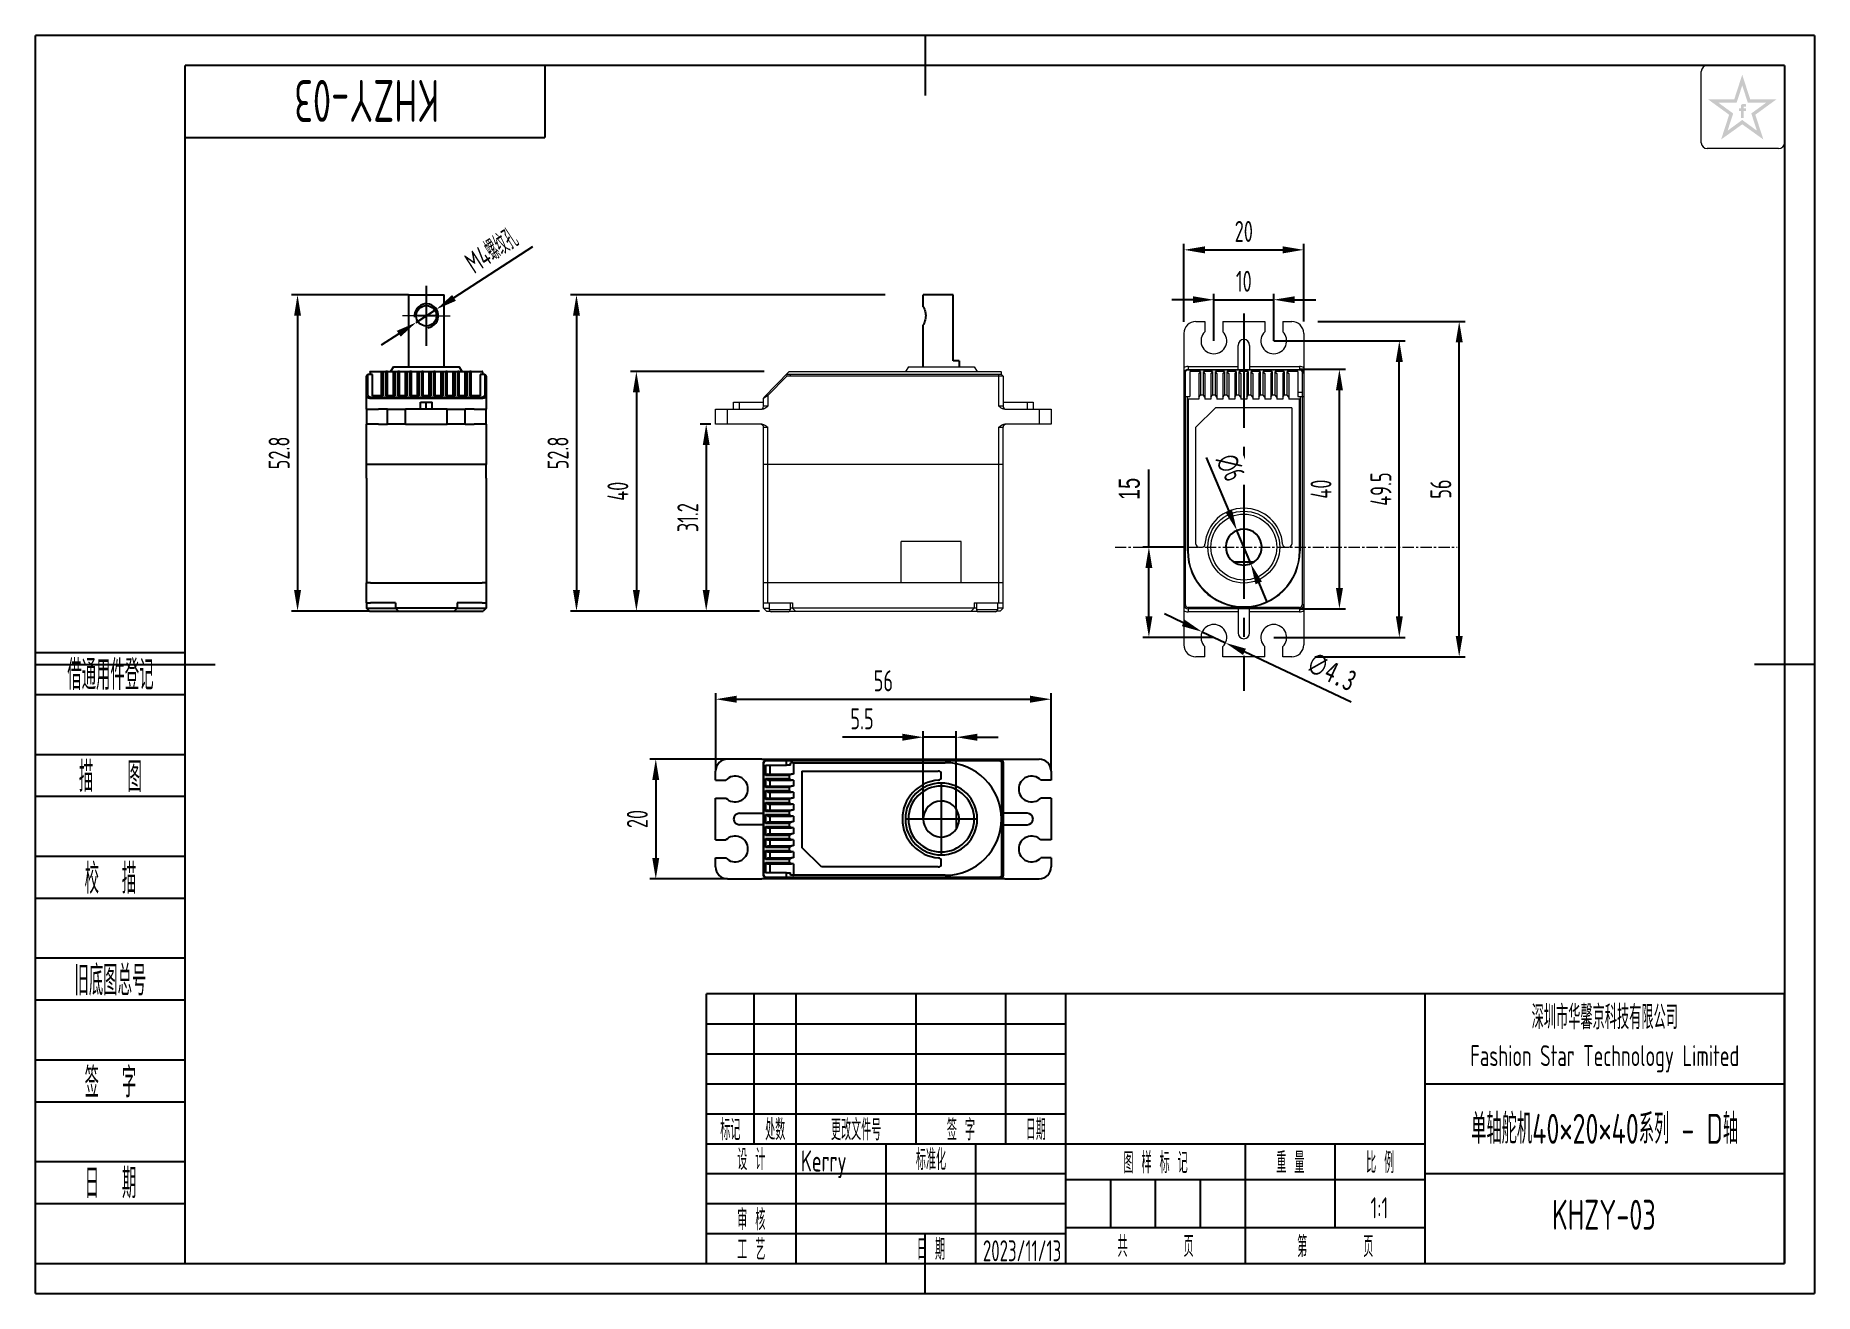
# Model space of a CAD drawing. Header units: inches. Extents: x -25 to 272, y -5 to 205.
import ezdxf
from ezdxf.enums import TextEntityAlignment as Align

# ---------------------------------------------------------------- set-up
doc = ezdxf.new("R2010")
doc.units = ezdxf.units.IN
doc.header["$MEASUREMENT"] = 0
doc.header["$PDMODE"] = 3
doc.header["$PDSIZE"] = 0.3125
doc.linetypes.add('CENTER', pattern=[0.6, 0.375, -0.075, 0.075, -0.075])
doc.linetypes.add('CENTER2', pattern=[28.575, 19.05, -3.175, 3.175, -3.175])
doc.layers.get('0').update_dxf_attribs({"linetype": 'CONTINUOUS'})
doc.layers.get('Defpoints').update_dxf_attribs({"linetype": 'CONTINUOUS'})
for name, color, linetype in [('02___PRT_ALL_AXES', 7, 'CONTINUOUS'), ('1轮廓实线层', 7, 'CONTINUOUS'), ('2细线层', 4, 'CONTINUOUS'), ('3中心线层', 1, 'CENTER2'), ('6文字层', 3, 'CONTINUOUS'), ('7标注层', 4, 'CONTINUOUS'), ('图框层', 7, 'CONTINUOUS')]:
    doc.layers.add(name, color=color, linetype=linetype)
doc.styles.add('PC_TEXTSTYLE', font='ISOCP.SHX', dxfattribs={"width": 0.707, "bigfont": 'GBCBIG.SHX'})
doc.styles.add('PC_TEXTSTYLE4', font='ISOCP.SHX', dxfattribs={"width": 0.707, "bigfont": 'GBCBIG.SHX'})
doc.dimstyles.new('GB_DIAMETER', dxfattribs={"dimtxt": 3.5, "dimasz": 3.5, "dimexe": 1, "dimexo": 0, "dimgap": 1.5, "dimtad": 1, "dimjust": 4, "dimdsep": 46, "dimtxsty": 'PC_TEXTSTYLE', "dimcen": 0, "dimclrd": 256, "dimclrt": 3, "dimadec": 0, "dimazin": 2, "dimtp": 0.1, "dimtm": 0.1, "dimtfac": 0.71, "dimtdec": 3, "dimtmove": 0, "dimatfit": 2, "dimfxl": 1, "dimtfill": 1, "dimarcsym": 0})
doc.dimstyles.new('GB_LINEAR', dxfattribs={"dimtxt": 3.5, "dimasz": 3.5, "dimexe": 1, "dimexo": 0, "dimgap": 1.5, "dimtad": 1, "dimdsep": 46, "dimtxsty": 'PC_TEXTSTYLE', "dimcen": 0, "dimclrd": 256, "dimclrt": 3, "dimadec": 0, "dimazin": 2, "dimtp": 0.1, "dimtm": 0.1, "dimtfac": 0.71, "dimtdec": 3, "dimtmove": 0, "dimatfit": 3, "dimfxl": 1, "dimtfill": 1, "dimarcsym": 0})

msp = doc.modelspace()

# ---------------------------------------------------------------- texts
at = {"layer": '6文字层', "insert": (237, 37.5), "char_height": 3.5, "width": 60, "attachment_point": 5, "style": 'PC_TEXTSTYLE4'}
msp.add_mtext('{\\H1.142857x;深圳市华馨京科技有限公司}\\P\\pxsm1,qc;Fashion Star Technology Limited', dxfattribs=at)

# ---------------------------------------------------------------- blocks, each defined once
blk = doc.blocks.new('*D2')
at = {"layer": '7标注层', "lineweight": -2}
for p, q in [((166.62, 106.94), (163.46, 108.44)), ((169.78, 105.45), (173.67, 103.61)), ((194.63, 93.7), (176.84, 102.11))]:
    blk.add_line(p, q, dxfattribs=at)
at = {"layer": '7标注层'}
for points in [[(166.37, 106.41), (166.87, 107.47), (169.78, 105.45)], [(177.09, 102.64), (176.59, 101.59), (173.67, 103.61)]]:
    blk.add_solid(points, dxfattribs=at)
at = {"layer": 'Defpoints', "color": 0}
for p in [(169.78, 105.45), (173.67, 103.61)]:
    blk.add_point(p, dxfattribs=at)
at = {"layer": '7标注层', "color": 3, "insert": (191.37, 98.79), "char_height": 3.5, "attachment_point": 5, "rotation": 334.7057, "style": 'PC_TEXTSTYLE', "bg_fill": 3, "box_fill_scale": 1.25, "bg_fill_color": 257, "bg_fill_transparency": 0}
blk.add_mtext('{\\fSimSun|b0|i0|c134|p2;∅4.3}', dxfattribs=at)
blk = doc.blocks.new('*D3')
at = {"layer": '7标注层', "lineweight": -2}
for p, q in [((160.88, 119.6), (160.88, 132.58)), ((160.88, 108.03), (160.88, 116.1))]:
    blk.add_line(p, q, dxfattribs=at)
at = {"layer": '7标注层', "color": 0, "lineweight": -2}
for p, q in [((166.73, 119.6), (159.88, 119.6)), ((171.73, 104.53), (159.88, 104.53))]:
    blk.add_line(p, q, dxfattribs=at)
at = {"layer": '7标注层'}
for points in [[(161.46, 116.1), (160.3, 116.1), (160.88, 119.6)], [(160.3, 108.03), (161.46, 108.03), (160.88, 104.53)]]:
    blk.add_solid(points, dxfattribs=at)
at = {"layer": 'Defpoints', "color": 0}
for p in [(160.88, 119.6), (166.73, 119.6), (171.73, 104.53)]:
    blk.add_point(p, dxfattribs=at)
at = {"layer": '7标注层', "color": 3, "insert": (157.63, 129.32), "char_height": 3.5, "attachment_point": 5, "rotation": 90, "style": 'PC_TEXTSTYLE', "bg_fill": 3, "box_fill_scale": 1.25, "bg_fill_color": 257, "bg_fill_transparency": 0}
blk.add_mtext('{\\flisu|b0|i0|c134|p49;15}', dxfattribs=at)
blk = doc.blocks.new('SW_CENTERMARKSYMBOL_0')
at = {"color": 0, "linetype": 'Continuous', "lineweight": 18}
for p, q in [((0, 2.5), (0, 4)), ((-2.5, 0), (-4, 0)), ((0, 0), (-2.5, 0)), ((0, 0), (0, 2.5)), ((0, 0), (0, -2.5)), ((0, 0), (2.5, 0)), ((2.5, 0), (4, 0)), ((0, -2.5), (0, -4))]:
    blk.add_line(p, q, dxfattribs=at)
blk = doc.blocks.new('*D5')
at = {"layer": '7标注层', "lineweight": -2}
for p, q in [((57.97, 169.71), (44.86, 161.2)), ((38.57, 157.12), (41.92, 159.3)), ((35.63, 155.22), (32.7, 153.31))]:
    blk.add_line(p, q, dxfattribs=at)
at = {"layer": '7标注层'}
for points in [[(44.54, 161.69), (45.18, 160.72), (41.92, 159.3)], [(35.95, 154.73), (35.31, 155.71), (38.57, 157.12)]]:
    blk.add_solid(points, dxfattribs=at)
at = {"layer": 'Defpoints', "color": 0}
for p in [(41.92, 159.3), (38.57, 157.12)]:
    blk.add_point(p, dxfattribs=at)
at = {"layer": '7标注层', "color": 3, "insert": (51.13, 169.11), "char_height": 3.5, "attachment_point": 5, "rotation": 32.9771, "style": 'PC_TEXTSTYLE', "bg_fill": 3, "box_fill_scale": 1.25, "bg_fill_color": 257, "bg_fill_transparency": 0}
blk.add_mtext('M4螺纹孔', dxfattribs=at)
blk = doc.blocks.new('*D7')
at = {"layer": '7标注层', "color": 0, "lineweight": -2}
for p, q in [((87.73, 140.12), (85.97, 140.12)), ((95.87, 108.92), (85.97, 108.92))]:
    blk.add_line(p, q, dxfattribs=at)
at = {"layer": '7标注层', "lineweight": -2}
blk.add_line((86.97, 136.62), (86.97, 112.42), dxfattribs=at)
at = {"layer": '7标注层'}
for points in [[(87.55, 136.62), (86.39, 136.62), (86.97, 140.12)], [(86.39, 112.42), (87.55, 112.42), (86.97, 108.92)]]:
    blk.add_solid(points, dxfattribs=at)
at = {"layer": 'Defpoints', "color": 0}
for p in [(87.73, 140.12), (86.97, 108.92), (95.87, 108.92)]:
    blk.add_point(p, dxfattribs=at)
at = {"layer": '7标注层', "color": 3, "insert": (83.9, 124.52), "char_height": 3.5, "attachment_point": 5, "rotation": 90, "style": 'PC_TEXTSTYLE', "bg_fill": 3, "box_fill_scale": 1.25, "bg_fill_color": 257, "bg_fill_transparency": 0}
blk.add_mtext('31.2', dxfattribs=at)
blk = doc.blocks.new('*D8')
at = {"layer": '7标注层', "color": 0, "lineweight": -2}
for p, q in [((96.62, 148.92), (74.31, 148.92)), ((95.87, 108.92), (74.31, 108.92))]:
    blk.add_line(p, q, dxfattribs=at)
at = {"layer": '7标注层', "lineweight": -2}
blk.add_line((75.31, 145.42), (75.31, 112.42), dxfattribs=at)
at = {"layer": '7标注层'}
for points in [[(75.89, 145.42), (74.73, 145.42), (75.31, 148.92)], [(74.73, 112.42), (75.89, 112.42), (75.31, 108.92)]]:
    blk.add_solid(points, dxfattribs=at)
at = {"layer": 'Defpoints', "color": 0}
for p in [(96.62, 148.92), (75.31, 108.92), (95.87, 108.92)]:
    blk.add_point(p, dxfattribs=at)
at = {"layer": '7标注层', "color": 3, "insert": (72.23, 128.92), "char_height": 3.5, "attachment_point": 5, "rotation": 90, "style": 'PC_TEXTSTYLE', "bg_fill": 3, "box_fill_scale": 1.25, "bg_fill_color": 257, "bg_fill_transparency": 0}
blk.add_mtext('40', dxfattribs=at)
blk = doc.blocks.new('*D9')
at = {"layer": '7标注层', "color": 0, "lineweight": -2}
for p, q in [((116.86, 161.72), (64.31, 161.72)), ((95.87, 108.92), (64.31, 108.92))]:
    blk.add_line(p, q, dxfattribs=at)
at = {"layer": '7标注层', "lineweight": -2}
blk.add_line((65.31, 158.22), (65.31, 112.42), dxfattribs=at)
at = {"layer": '7标注层'}
for points in [[(65.89, 158.22), (64.73, 158.22), (65.31, 161.72)], [(64.73, 112.42), (65.89, 112.42), (65.31, 108.92)]]:
    blk.add_solid(points, dxfattribs=at)
at = {"layer": 'Defpoints', "color": 0}
for p in [(116.86, 161.72), (65.31, 108.92), (95.87, 108.92)]:
    blk.add_point(p, dxfattribs=at)
at = {"layer": '7标注层', "color": 3, "insert": (62.23, 135.32), "char_height": 3.5, "attachment_point": 5, "rotation": 90, "style": 'PC_TEXTSTYLE', "bg_fill": 3, "box_fill_scale": 1.25, "bg_fill_color": 257, "bg_fill_transparency": 0}
blk.add_mtext('52.8', dxfattribs=at)
blk = doc.blocks.new('*D10')
at = {"layer": '7标注层', "color": 0, "lineweight": -2}
for p, q in [((37.25, 161.72), (17.74, 161.72)), ((30.74, 108.92), (17.74, 108.92))]:
    blk.add_line(p, q, dxfattribs=at)
at = {"layer": '7标注层', "lineweight": -2}
blk.add_line((18.74, 158.22), (18.74, 112.42), dxfattribs=at)
at = {"layer": '7标注层'}
for points in [[(19.32, 158.22), (18.16, 158.22), (18.74, 161.72)], [(18.16, 112.42), (19.32, 112.42), (18.74, 108.92)]]:
    blk.add_solid(points, dxfattribs=at)
at = {"layer": 'Defpoints', "color": 0}
for p in [(37.25, 161.72), (18.74, 108.92), (30.74, 108.92)]:
    blk.add_point(p, dxfattribs=at)
at = {"layer": '7标注层', "color": 3, "insert": (15.66, 135.32), "char_height": 3.5, "attachment_point": 5, "rotation": 90, "style": 'PC_TEXTSTYLE', "bg_fill": 3, "box_fill_scale": 1.25, "bg_fill_color": 257, "bg_fill_transparency": 0}
blk.add_mtext('52.8', dxfattribs=at)
blk = doc.blocks.new('*D11')
at = {"layer": '7标注层', "lineweight": -2}
for p, q in [((168.23, 160.9), (164.73, 160.9)), ((171.73, 160.9), (181.73, 160.9)), ((185.23, 160.9), (188.73, 160.9))]:
    blk.add_line(p, q, dxfattribs=at)
at = {"layer": '7标注层', "color": 0, "lineweight": -2}
for p, q in [((171.73, 154.03), (171.73, 161.9)), ((181.73, 154.03), (181.73, 161.9))]:
    blk.add_line(p, q, dxfattribs=at)
at = {"layer": '7标注层'}
for points in [[(168.23, 160.32), (168.23, 161.48), (171.73, 160.9)], [(185.23, 161.48), (185.23, 160.32), (181.73, 160.9)]]:
    blk.add_solid(points, dxfattribs=at)
at = {"layer": 'Defpoints', "color": 0}
for p in [(181.73, 160.9), (171.73, 154.03), (181.73, 154.03)]:
    blk.add_point(p, dxfattribs=at)
at = {"layer": '7标注层', "color": 3, "insert": (176.73, 163.98), "char_height": 3.5, "attachment_point": 5, "style": 'PC_TEXTSTYLE', "bg_fill": 3, "box_fill_scale": 1.25, "bg_fill_color": 257, "bg_fill_transparency": 0}
blk.add_mtext('10', dxfattribs=at)
blk = doc.blocks.new('*D12')
at = {"layer": '7标注层', "color": 0, "lineweight": -2}
for p, q in [((166.73, 157.23), (166.73, 170.23)), ((186.73, 157.28), (186.73, 170.23))]:
    blk.add_line(p, q, dxfattribs=at)
at = {"layer": '7标注层', "lineweight": -2}
blk.add_line((170.23, 169.23), (183.23, 169.23), dxfattribs=at)
at = {"layer": '7标注层'}
for points in [[(170.23, 169.81), (170.23, 168.64), (166.73, 169.23)], [(183.23, 168.64), (183.23, 169.81), (186.73, 169.23)]]:
    blk.add_solid(points, dxfattribs=at)
at = {"layer": 'Defpoints', "color": 0}
for p in [(186.73, 169.23), (166.73, 157.23), (186.73, 157.28)]:
    blk.add_point(p, dxfattribs=at)
at = {"layer": '7标注层', "color": 3, "insert": (176.73, 172.3), "char_height": 3.5, "attachment_point": 5, "style": 'PC_TEXTSTYLE', "bg_fill": 3, "box_fill_scale": 1.25, "bg_fill_color": 257, "bg_fill_transparency": 0}
blk.add_mtext('20', dxfattribs=at)
blk = doc.blocks.new('*D13')
at = {"layer": '7标注层', "color": 0, "lineweight": -2}
for p, q in [((186.03, 149.28), (193.69, 149.28)), ((186.03, 109.28), (193.69, 109.28))]:
    blk.add_line(p, q, dxfattribs=at)
at = {"layer": '7标注层', "lineweight": -2}
blk.add_line((192.69, 112.78), (192.69, 145.78), dxfattribs=at)
at = {"layer": '7标注层'}
for points in [[(193.28, 145.78), (192.11, 145.78), (192.69, 149.28)], [(192.11, 112.78), (193.28, 112.78), (192.69, 109.28)]]:
    blk.add_solid(points, dxfattribs=at)
at = {"layer": 'Defpoints', "color": 0}
for p in [(186.03, 149.28), (192.69, 149.28), (186.03, 109.28)]:
    blk.add_point(p, dxfattribs=at)
at = {"layer": '7标注层', "color": 3, "insert": (189.62, 129.28), "char_height": 3.5, "attachment_point": 5, "rotation": 90, "style": 'PC_TEXTSTYLE', "bg_fill": 3, "box_fill_scale": 1.25, "bg_fill_color": 257, "bg_fill_transparency": 0}
blk.add_mtext('40', dxfattribs=at)
blk = doc.blocks.new('*D14')
at = {"layer": '7标注层', "color": 0, "lineweight": -2}
for p, q in [((181.73, 154.03), (203.69, 154.03)), ((181.73, 104.53), (203.69, 104.53))]:
    blk.add_line(p, q, dxfattribs=at)
at = {"layer": '7标注层', "lineweight": -2}
blk.add_line((202.69, 108.03), (202.69, 150.53), dxfattribs=at)
at = {"layer": '7标注层'}
for points in [[(203.28, 150.53), (202.11, 150.53), (202.69, 154.03)], [(202.11, 108.03), (203.28, 108.03), (202.69, 104.53)]]:
    blk.add_solid(points, dxfattribs=at)
at = {"layer": 'Defpoints', "color": 0}
for p in [(181.73, 154.03), (202.69, 154.03), (181.73, 104.53)]:
    blk.add_point(p, dxfattribs=at)
at = {"layer": '7标注层', "color": 3, "insert": (199.62, 129.28), "char_height": 3.5, "attachment_point": 5, "rotation": 90, "style": 'PC_TEXTSTYLE', "bg_fill": 3, "box_fill_scale": 1.25, "bg_fill_color": 257, "bg_fill_transparency": 0}
blk.add_mtext('49.5', dxfattribs=at)
blk = doc.blocks.new('*D15')
at = {"layer": '7标注层', "color": 0, "lineweight": -2}
for p, q in [((189.09, 157.28), (213.69, 157.28)), ((188.58, 101.28), (213.69, 101.28))]:
    blk.add_line(p, q, dxfattribs=at)
at = {"layer": '7标注层', "lineweight": -2}
blk.add_line((212.69, 104.78), (212.69, 153.78), dxfattribs=at)
at = {"layer": '7标注层'}
for points in [[(213.28, 153.78), (212.11, 153.78), (212.69, 157.28)], [(212.11, 104.78), (213.28, 104.78), (212.69, 101.28)]]:
    blk.add_solid(points, dxfattribs=at)
at = {"layer": 'Defpoints', "color": 0}
for p in [(189.09, 157.28), (212.69, 157.28), (188.58, 101.28)]:
    blk.add_point(p, dxfattribs=at)
at = {"layer": '7标注层', "color": 3, "insert": (209.62, 129.28), "char_height": 3.5, "attachment_point": 5, "rotation": 90, "style": 'PC_TEXTSTYLE', "bg_fill": 3, "box_fill_scale": 1.25, "bg_fill_color": 257, "bg_fill_transparency": 0}
blk.add_mtext('56', dxfattribs=at)
blk = doc.blocks.new('*D16')
at = {"layer": '7标注层', "lineweight": -2}
for p, q in [((170.47, 134.57), (174.22, 125.61)), ((177.88, 116.84), (175.57, 122.38)), ((179.23, 113.61), (180.58, 110.38))]:
    blk.add_line(p, q, dxfattribs=at)
at = {"layer": '7标注层'}
for points in [[(173.68, 125.38), (174.76, 125.83), (175.57, 122.38)], [(179.76, 113.84), (178.69, 113.39), (177.88, 116.84)]]:
    blk.add_solid(points, dxfattribs=at)
at = {"layer": 'Defpoints', "color": 0}
for p in [(175.57, 122.38), (177.88, 116.84)]:
    blk.add_point(p, dxfattribs=at)
at = {"layer": '7标注层', "color": 3, "insert": (174.51, 132.89), "char_height": 3.5, "attachment_point": 5, "rotation": 292.667, "style": 'PC_TEXTSTYLE', "bg_fill": 3, "box_fill_scale": 1.25, "bg_fill_color": 257, "bg_fill_transparency": 0}
blk.add_mtext('∅6', dxfattribs=at)
blk = doc.blocks.new('ZwmFrameMain_A4^_^无分区图框^_^landscape')
at = {"layer": '1轮廓实线层'}
for p, q in [((123.5, 205), (123.5, 195)), ((0, 0), (0, 200)), ((267, 200), (0, 200)), ((267, 200), (267, 0)), ((-25, 100), (5, 100)), ((272, 100), (262, 100)), ((123.5, -5), (123.5, 5)), ((0, 0), (267, 0))]:
    blk.add_line(p, q, dxfattribs=at)
at = {"layer": '2细线层'}
for p, q in [((-25, -5), (-25, 205)), ((272, 205), (-25, 205)), ((272, 205), (272, -5)), ((-25, -5), (272, -5))]:
    blk.add_line(p, q, dxfattribs=at)
blk = doc.blocks.new('ZwmFrameMain_标题栏1')
at = {"layer": '1轮廓实线层'}
for p, q in [((-180, 0), (-180, 45)), ((0, 45), (-180, 45)), ((-172, 20), (-172, 45)), ((-165, 20), (-165, 45)), ((-145, 20), (-145, 45)), ((-130, 20), (-130, 45)), ((-120, 0), (-120, 45)), ((0, 0), (0, 45)), ((-60, 30), (0, 30)), ((-180, 20), (-60, 20)), ((-165, 0), (-165, 20)), ((-150, 0), (-150, 20)), ((-135, 0), (-135, 20)), ((-60, 15), (0, 15)), ((-180, 0), (0, 0))]:
    blk.add_line(p, q, dxfattribs=at)
at = {"layer": '1轮廓实线层', "color": 7}
for p, q in [((-60, 0), (-60, 45)), ((-180, 25), (-120, 25))]:
    blk.add_line(p, q, dxfattribs=at)
at = {"layer": '2细线层'}
for p, q in [((-180, 40), (-120, 40)), ((-180, 35), (-120, 35)), ((-180, 30), (-120, 30)), ((-90, 0), (-90, 20)), ((-75, 6), (-75, 20)), ((-180, 15), (-120, 15)), ((-120, 14), (-60, 14)), ((-112.5, 6), (-112.5, 14)), ((-105, 6), (-105, 14)), ((-97.5, 6), (-97.5, 14)), ((-180, 10), (-120, 10)), ((-120, 6), (-60, 6)), ((-180, 5), (-120, 5))]:
    blk.add_line(p, q, dxfattribs=at)
at = {"layer": '6文字层', "style": 'PC_TEXTSTYLE', "width": 0.667}
for s, p in [('标记', (-176, 22.5)), ('处数', (-168.5, 22.5)), (' 更改文件号 ', (-155, 22.5)), (' 签 字 ', (-137.5, 22.5)), (' 日期 ', (-125, 22.5)), (' 设 计 ', (-172.5, 17.51)), (' 标准化 ', (-142.5, 17.51)), (' 图 样 标 记 ', (-105, 17)), (' 重 量 ', (-82.5, 17)), (' 比 例 ', (-67.5, 17)), (' 审 核 ', (-172.5, 7.5)), (' 工 艺 ', (-172.5, 2.5)), (' 日 期 ', (-142.5, 2.5)), ('共       页', (-105, 3)), ('第       页', (-75, 3))]:
    blk.add_text(s, height=3.5, dxfattribs=at).set_placement(p, align=Align.MIDDLE)
at = {"layer": '6文字层', "style": 'PC_TEXTSTYLE', "flags": 8}
for tag, height, width, p, p2 in [('企业名称', 5, 3.445461, (-54.29, 34.82), (-5.27, 34.82)), ('产品名称或材料标记', 7, 1.034456, (-113.46, 28.64), (-66.42, 28.64)), ('图样名称', 5, 3.480264, (-54.79, 19.98), (-5.27, 19.98)), ('标准化', 3.5, 1.756036, (-133.83, 15.37), (-120.75, 15.37)), ('审核', 3.5, 2.723972, (-163.99, 5.37), (-150.63, 5.37)), ('重量', 3.5, 2.448074, (-88.46, 7.54), (-76.55, 7.54)), ('比例', 3.5, 2.367734, (-73.35, 7.54), (-61.93, 7.54)), ('图样代号', 5, 3.489916, (-54.79, 5.63), (-5.52, 5.63)), ('工艺', 3.5, 2.851598, (-164.21, 0.37), (-150.89, 0.37)), ('日期', 3.5, 2.733185, (-133.83, 0.37), (-120.75, 0.37)), ('共几页', 3.5, 0.953151, (-108.58, 1.48), (-101.56, 1.48))]:
    blk.add_attdef(tag, text='', height=height, dxfattribs=dict(at, width=width)).set_placement(p, p2, align=Align.FIT)
at = {"layer": '6文字层', "style": 'PC_TEXTSTYLE', "width": 9.901758, "flags": 8}
blk.add_attdef('设计', text='', height=3.5, rotation=359.5768, dxfattribs=at).set_placement((-164.23, 15.37), (-150.37, 15.27), align=Align.FIT)
at = {"layer": '6文字层', "color": 3, "style": 'PC_TEXTSTYLE', "width": 0.96618, "flags": 8}
blk.add_attdef('第几页', text='', height=3.5, dxfattribs=at).set_placement((-78.29, 1.5), (-71.16, 1.5), align=Align.FIT)
at = {"layer": '6文字层', "color": 0, "style": 'PC_TEXTSTYLE', "width": 0.715273, "flags": 8}
blk.add_attdef('图纸张数', text='', height=3.5, dxfattribs=at).set_placement((-2.66, -3.87), (4.46, -3.87), align=Align.FIT)
blk = doc.blocks.new('ZwmFrameMain_图样代号')
at = {"layer": '2细线层', "linetype": 'Continuous'}
for p in [(60, 0), (0, -12)]:
    blk.add_line(p, (60, -12), dxfattribs=at)
at = {"layer": '6文字层', "style": 'PC_TEXTSTYLE', "width": 2.827942}
blk.add_attdef('图样代号', text='', height=7, rotation=180, dxfattribs=at).set_placement((58.24, -2.4), (2.35, -2.4), align=Align.FIT)
blk = doc.blocks.new('ZwmFrameMain_附加栏')
at = {"layer": '2细线层'}
for p, q in [((-25, 102), (0, 102)), ((-25, 95), (0, 95)), ((-25, 85), (0, 85)), ((-25, 78), (0, 78)), ((-25, 68), (0, 68)), ((-25, 61), (0, 61)), ((-25, 51), (0, 51)), ((-25, 44), (0, 44)), ((-25, 34), (0, 34)), ((-25, 27), (0, 27)), ((-25, 17), (0, 17)), ((-25, 10), (0, 10)), ((-25, 0), (0, 0))]:
    blk.add_line(p, q, dxfattribs=at)
at = {"layer": '6文字层', "color": 3, "style": 'PC_TEXTSTYLE'}
for s, width, p in [('借通用件登记', 0.667, (-12.5, 98.5)), ('描   图', 0.6667, (-12.5, 81.5)), ('校  描', 0.667, (-12.5, 64.5)), ('旧底图总号', 0.667, (-12.5, 47.5)), ('签  字', 0.667, (-12.5, 30.5)), ('日  期', 0.667, (-12.49, 13.6))]:
    blk.add_text(s, height=5, dxfattribs=dict(at, width=width)).set_placement(p, align=Align.MIDDLE)
at = {"layer": '6文字层', "style": 'PC_TEXTSTYLE'}
for tag, width, p, p2 in [('借通用件登记', 0.671328, (-23.44, 86.36), (-1.25, 86.36)), ('描图', 2.120922, (-23.44, 69.36), (-1.25, 69.36)), ('校图', 2.149976, (-23.75, 52.06), (-1.25, 52.06)), ('旧底图总号', 0.761452, (-22.84, 35.67), (-1.86, 35.67)), ('签字', 2.026939, (-23.14, 18.37), (-1.56, 18.37)), ('日期', 1.89999, (-22.84, 1.37), (-2.17, 1.37))]:
    blk.add_attdef(tag, text='', height=5, dxfattribs=dict(at, width=width)).set_placement(p, p2, align=Align.FIT)
blk = doc.blocks.new('*D21')
at = {"layer": '7标注层', "color": 0, "lineweight": -2}
for p, q in [((88.55, 82.2), (88.55, 95.2)), ((144.55, 82.2), (144.55, 95.2))]:
    blk.add_line(p, q, dxfattribs=at)
at = {"layer": '7标注层', "lineweight": -2}
blk.add_line((92.05, 94.2), (141.05, 94.2), dxfattribs=at)
at = {"layer": '7标注层'}
for points in [[(92.05, 94.79), (92.05, 93.62), (88.55, 94.2)], [(141.05, 93.62), (141.05, 94.79), (144.55, 94.2)]]:
    blk.add_solid(points, dxfattribs=at)
at = {"layer": 'Defpoints', "color": 0}
for p in [(144.55, 94.2), (88.55, 82.2), (144.55, 82.2)]:
    blk.add_point(p, dxfattribs=at)
at = {"layer": '7标注层', "color": 3, "insert": (116.55, 97.28), "char_height": 3.5, "attachment_point": 5, "style": 'PC_TEXTSTYLE', "bg_fill": 3, "box_fill_scale": 1.25, "bg_fill_color": 257, "bg_fill_transparency": 0}
blk.add_mtext('56', dxfattribs=at)
blk = doc.blocks.new('*D22')
at = {"layer": '7标注层', "color": 0, "lineweight": -2}
for p, q in [((90.55, 84.2), (77.55, 84.2)), ((90.55, 64.2), (77.55, 64.2))]:
    blk.add_line(p, q, dxfattribs=at)
at = {"layer": '7标注层', "lineweight": -2}
blk.add_line((78.55, 80.7), (78.55, 67.7), dxfattribs=at)
at = {"layer": '7标注层'}
for points in [[(79.13, 80.7), (77.96, 80.7), (78.55, 84.2)], [(77.96, 67.7), (79.13, 67.7), (78.55, 64.2)]]:
    blk.add_solid(points, dxfattribs=at)
at = {"layer": 'Defpoints', "color": 0}
for p in [(90.55, 84.2), (78.55, 64.2), (90.55, 64.2)]:
    blk.add_point(p, dxfattribs=at)
at = {"layer": '7标注层', "color": 3, "insert": (75.47, 74.2), "char_height": 3.5, "attachment_point": 5, "rotation": 90, "style": 'PC_TEXTSTYLE', "bg_fill": 3, "box_fill_scale": 1.25, "bg_fill_color": 257, "bg_fill_transparency": 0}
blk.add_mtext('20', dxfattribs=at)
blk = doc.blocks.new('*D24')
at = {"layer": '7标注层', "lineweight": -2}
for p, q in [((119.71, 87.86), (109.75, 87.86)), ((128.71, 87.86), (123.21, 87.86)), ((132.21, 87.86), (135.71, 87.86))]:
    blk.add_line(p, q, dxfattribs=at)
at = {"layer": '7标注层', "color": 0, "lineweight": -2}
for p, q in [((123.21, 74.2), (123.21, 88.86)), ((128.71, 75.86), (128.71, 88.86))]:
    blk.add_line(p, q, dxfattribs=at)
at = {"layer": '7标注层'}
for points in [[(119.71, 87.27), (119.71, 88.44), (123.21, 87.86)], [(132.21, 88.44), (132.21, 87.27), (128.71, 87.86)]]:
    blk.add_solid(points, dxfattribs=at)
at = {"layer": 'Defpoints', "color": 0}
for p in [(123.21, 87.86), (128.71, 75.86), (123.21, 74.2)]:
    blk.add_point(p, dxfattribs=at)
at = {"layer": '7标注层', "color": 3, "insert": (112.98, 90.93), "char_height": 3.5, "attachment_point": 5, "style": 'PC_TEXTSTYLE', "bg_fill": 3, "box_fill_scale": 1.25, "bg_fill_color": 257, "bg_fill_transparency": 0}
blk.add_mtext('5.5', dxfattribs=at)

# ---------------------------------------------------------------- hatches: boundary and pattern name
at = {"layer": '6文字层', "lineweight": 5}
h = msp.add_hatch(color=2, dxfattribs=at)
edge = h.paths.add_edge_path(flags=0)
edge.add_line((260.172, 192.419), (260.567, 192.419))
edge.add_line((260.567, 192.419), (260.567, 192.845))
edge.add_line((260.567, 192.845), (260.176, 192.845))
edge.add_line((260.176, 192.845), (260.176, 193.053))
edge.add_spline(control_points=[(260.176, 193.053), (260.176, 193.078), (260.175, 193.174), (260.364, 193.144), (260.482, 193.127), (260.549, 193.11), (260.577, 193.102)], knot_values=[0, 0, 0, 0, 1.4943482, 5.8188355, 8.4876202, 10.3632598, 10.3632598, 10.3632598, 10.3632598], degree=3, periodic=0)
edge.add_line((260.577, 193.102), (260.577, 193.539))
edge.add_spline(control_points=[(260.577, 193.539), (260.505, 193.556), (260.332, 193.597), (260.084, 193.618), (259.855, 193.514), (259.739, 193.37), (259.72, 193.26), (259.714, 193.229)], knot_values=[0, 0, 0, 0, 4.9341397, 11.9452686, 16.0265909, 21.3569295, 23.4510995, 23.4510995, 23.4510995, 23.4510995], degree=3, periodic=0)
edge.add_line((259.714, 193.229), (259.714, 192.845))
edge.add_line((259.714, 192.845), (259.428, 192.845))
edge.add_line((259.428, 192.845), (259.428, 192.419))
edge.add_line((259.428, 192.419), (259.717, 192.419))
edge.add_line((259.717, 192.419), (259.717, 191.229))
edge.add_line((259.717, 191.229), (260.172, 191.229))
edge.add_line((260.172, 191.229), (260.172, 192.419))
h.paths.add_polyline_path([(265.628, 194.333), (261.288, 194.333), (259.948, 198.473), (258.608, 194.333), (254.268, 194.333), (257.762, 191.785), (256.422, 187.656), (259.948, 190.181), (263.474, 187.656), (262.134, 191.785)])
h.paths.add_polyline_path([(261.461, 191.997), (262.394, 189.124), (259.948, 190.914), (257.502, 189.124), (258.434, 191.997), (255.981, 193.786), (259.012, 193.786), (259.948, 196.673), (260.883, 193.786), (263.915, 193.786)], flags=16)

# ---------------------------------------------------------------- linework, layer by layer
at = {"color": 7, "linetype": 'Continuous', "lineweight": 25}
for p, q in [((37.245, 161.715), (37.245, 149.715)), ((37.245, 161.715), (43.245, 161.715)), ((37.245, 161.715), (37.245, 149.715)), ((37.245, 161.715), (43.245, 161.715)), ((43.245, 149.715), (43.245, 161.715)), ((43.245, 149.715), (43.245, 161.715)), ((123.214, 159.696), (123.214, 161.715)), ((128.214, 161.715), (123.214, 161.715)), ((128.214, 150.715), (128.214, 161.715)), ((123.214, 149.715), (123.214, 156.728)), ((30.839, 148.815), (30.839, 148.415)), ((30.939, 148.915), (32.739, 148.915)), ((32.739, 144.883), (32.739, 148.915)), ((32.739, 148.915), (32.989, 148.915)), ((32.989, 148.915), (32.989, 144.88)), ((32.989, 148.915), (33.489, 148.915)), ((33.489, 144.88), (33.489, 148.915)), ((33.739, 148.915), (33.489, 148.915)), ((33.739, 144.883), (33.739, 148.915)), ((33.739, 148.915), (34.739, 148.915)), ((34.739, 149.715), (34.239, 148.915)), ((34.739, 149.715), (40.239, 149.715)), ((34.739, 144.883), (34.739, 148.915)), ((34.739, 148.915), (34.989, 148.915)), ((34.989, 148.915), (34.989, 144.88)), ((34.989, 148.915), (35.489, 148.915)), ((35.489, 144.88), (35.489, 148.915)), ((35.739, 148.915), (35.489, 148.915)), ((35.739, 144.883), (35.739, 148.915)), ((35.739, 148.915), (36.739, 148.915)), ((36.739, 144.883), (36.739, 148.915)), ((36.739, 148.915), (36.989, 148.915)), ((36.989, 148.915), (36.989, 144.88)), ((36.989, 148.915), (37.489, 148.915)), ((37.489, 144.88), (37.489, 148.915)), ((37.739, 148.915), (37.489, 148.915)), ((37.739, 144.883), (37.739, 148.915)), ((37.739, 148.915), (38.739, 148.915)), ((38.739, 144.883), (38.739, 148.915)), ((38.739, 148.915), (38.989, 148.915)), ((38.989, 148.915), (38.989, 144.88)), ((38.989, 148.915), (39.489, 148.915)), ((39.489, 144.88), (39.489, 148.915)), ((39.739, 148.915), (39.489, 148.915)), ((39.739, 144.883), (39.739, 148.915)), ((39.739, 148.915), (40.739, 148.915)), ((40.239, 149.715), (45.738, 149.715)), ((40.739, 144.883), (40.739, 148.915)), ((40.739, 148.915), (40.989, 148.915)), ((40.989, 148.915), (40.989, 144.88)), ((40.989, 148.915), (41.489, 148.915)), ((41.489, 144.88), (41.489, 148.915)), ((41.739, 148.915), (41.489, 148.915)), ((41.739, 144.883), (41.739, 148.915)), ((41.739, 148.915), (42.739, 148.915)), ((42.739, 144.883), (42.739, 148.915)), ((42.739, 148.915), (42.989, 148.915)), ((42.989, 148.915), (42.989, 144.88)), ((42.989, 148.915), (43.489, 148.915)), ((43.489, 144.88), (43.489, 148.915)), ((43.739, 148.915), (43.489, 148.915)), ((43.739, 144.883), (43.739, 148.915)), ((43.739, 148.915), (44.739, 148.915)), ((44.739, 144.883), (44.739, 148.915)), ((44.739, 148.915), (44.989, 148.915)), ((44.989, 148.915), (44.989, 144.88)), ((44.989, 148.915), (45.489, 148.915)), ((45.489, 144.88), (45.489, 148.915)), ((45.739, 148.915), (45.489, 148.915)), ((46.238, 148.915), (45.738, 149.715)), ((45.739, 144.883), (45.739, 148.915)), ((45.739, 148.915), (46.739, 148.915)), ((46.739, 144.883), (46.739, 148.915)), ((46.739, 148.915), (46.989, 148.915)), ((46.989, 148.915), (46.989, 144.88)), ((46.989, 148.915), (47.489, 148.915)), ((47.489, 144.88), (47.489, 148.915)), ((47.739, 148.915), (47.489, 148.915)), ((47.739, 144.883), (47.739, 148.915)), ((47.739, 148.915), (49.539, 148.915)), ((49.639, 148.815), (49.639, 148.415)), ((129.214, 150.715), (128.214, 150.715)), ((129.214, 150.715), (129.214, 149.715)), ((30.239, 148.165), (30.489, 148.415)), ((30.489, 148.408), (30.239, 148.159)), ((30.239, 144.887), (30.239, 148.159)), ((30.489, 148.408), (30.489, 148.415)), ((30.839, 148.415), (30.489, 148.415)), ((30.489, 145.062), (30.489, 148.408)), ((31.239, 148.408), (30.489, 148.408)), ((31.239, 148.415), (30.839, 148.415)), ((31.239, 148.415), (31.239, 148.408)), ((31.239, 144.88), (31.239, 148.408)), ((49.639, 148.415), (49.239, 148.415)), ((49.239, 148.408), (49.239, 148.415)), ((49.239, 148.408), (49.239, 144.88)), ((49.989, 148.408), (49.239, 148.408)), ((49.989, 148.415), (49.639, 148.415)), ((49.989, 148.415), (49.989, 148.408)), ((50.239, 148.165), (49.989, 148.415)), ((49.989, 148.408), (49.989, 145.062)), ((49.989, 148.408), (50.239, 148.159)), ((50.239, 148.159), (50.239, 144.887)), ((30.239, 144.887), (30.489, 145.062)), ((30.239, 143.115), (30.239, 144.887)), ((30.239, 142.615), (30.239, 140.115)), ((30.239, 142.615), (32.239, 142.615)), ((49.539, 144.603), (30.939, 144.603)), ((49.539, 144.428), (30.939, 144.428)), ((31.239, 144.887), (32.739, 144.887)), ((31.239, 144.88), (32.989, 144.88)), ((33.739, 142.615), (32.239, 142.615)), ((32.739, 144.883), (32.989, 144.88)), ((33.489, 144.88), (33.739, 144.883)), ((33.489, 144.88), (34.989, 144.88)), ((33.739, 144.887), (34.739, 144.887)), ((33.739, 140.115), (33.739, 142.615)), ((33.739, 142.615), (36.739, 142.615)), ((34.739, 144.883), (34.989, 144.88)), ((35.489, 144.88), (35.739, 144.883)), ((35.489, 144.88), (36.989, 144.88)), ((35.739, 144.887), (36.739, 144.887)), ((36.739, 144.883), (36.989, 144.88)), ((36.739, 140.115), (36.739, 142.615)), ((43.739, 142.615), (36.739, 142.615)), ((37.489, 144.88), (37.739, 144.883)), ((37.489, 144.88), (38.989, 144.88)), ((37.739, 144.887), (38.739, 144.887)), ((38.739, 144.883), (38.989, 144.88)), ((39.289, 142.615), (39.289, 143.815)), ((39.289, 143.815), (40.239, 143.815)), ((39.489, 144.88), (39.739, 144.883)), ((39.489, 144.88), (40.989, 144.88)), ((39.739, 144.887), (40.739, 144.887)), ((40.239, 142.615), (40.239, 143.815)), ((40.239, 143.815), (41.189, 143.815)), ((40.739, 144.883), (40.989, 144.88)), ((41.189, 142.615), (41.189, 143.815)), ((41.489, 144.88), (41.739, 144.883)), ((41.489, 144.88), (42.989, 144.88)), ((41.739, 144.887), (42.739, 144.887)), ((42.739, 144.883), (42.989, 144.88)), ((43.489, 144.88), (43.739, 144.883)), ((43.489, 144.88), (44.989, 144.88)), ((43.739, 144.887), (44.739, 144.887)), ((43.739, 140.115), (43.739, 142.615)), ((43.739, 142.615), (46.739, 142.615)), ((44.739, 144.883), (44.989, 144.88)), ((45.489, 144.88), (45.739, 144.883)), ((45.489, 144.88), (46.989, 144.88)), ((45.739, 144.887), (46.739, 144.887)), ((46.739, 144.883), (46.989, 144.88)), ((46.739, 140.115), (46.739, 142.615)), ((48.239, 142.615), (46.739, 142.615)), ((47.489, 144.88), (47.739, 144.883)), ((47.489, 144.88), (49.239, 144.88)), ((47.739, 144.887), (49.239, 144.887)), ((48.239, 142.615), (50.239, 142.615)), ((50.239, 144.887), (49.989, 145.062)), ((50.239, 144.887), (50.239, 143.115)), ((50.239, 140.115), (50.239, 142.615)), ((32.239, 140.115), (30.239, 140.115)), ((30.239, 133.415), (30.239, 139.615)), ((32.239, 140.115), (33.739, 140.115)), ((36.739, 140.115), (33.739, 140.115)), ((36.739, 140.115), (43.739, 140.115)), ((46.739, 140.115), (43.739, 140.115)), ((46.739, 140.115), (48.239, 140.115)), ((50.239, 140.115), (48.239, 140.115)), ((50.239, 139.615), (50.239, 133.415)), ((30.939, 133.415), (30.239, 133.415)), ((30.239, 131.115), (30.239, 133.415)), ((30.239, 131.115), (30.239, 113.615)), ((49.539, 133.415), (30.939, 133.415)), ((50.239, 133.415), (49.539, 133.415)), ((50.239, 131.115), (50.239, 133.415)), ((50.239, 131.115), (50.239, 113.615)), ((178.38, 117.108), (175.063, 117.108)), ((30.239, 110.315), (30.239, 113.615)), ((30.939, 113.615), (30.239, 113.615)), ((30.939, 113.615), (49.539, 113.615)), ((50.239, 113.615), (49.539, 113.615)), ((50.239, 113.615), (50.239, 110.315)), ((30.239, 110.315), (30.939, 110.315)), ((30.239, 110.315), (30.239, 109.415)), ((35.089, 110.315), (30.939, 110.315)), ((35.089, 110.315), (35.089, 109.415)), ((49.539, 110.315), (45.389, 110.315)), ((45.389, 110.315), (45.389, 109.415)), ((49.539, 110.315), (50.239, 110.315)), ((50.239, 110.315), (50.239, 109.415)), ((30.239, 109.415), (32.239, 109.415)), ((30.739, 108.915), (30.239, 109.415)), ((30.739, 108.915), (32.239, 108.915)), ((45.389, 109.415), (35.089, 109.415)), ((35.089, 109.415), (35.589, 108.915)), ((35.589, 108.915), (44.889, 108.915)), ((44.889, 108.915), (45.389, 109.415)), ((48.239, 109.415), (50.239, 109.415)), ((48.239, 108.915), (49.739, 108.915)), ((50.239, 109.415), (49.739, 108.915)), ((96.271, 84.205), (90.545, 84.205)), ((96.545, 64.905), (96.545, 83.505)), ((96.617, 64.905), (96.617, 83.505)), ((96.888, 83.205), (96.888, 81.455)), ((96.888, 83.205), (100.348, 83.205)), ((97.245, 84.205), (97.067, 83.955)), ((97.067, 83.955), (100.348, 83.955)), ((97.245, 84.205), (100.454, 84.205)), ((97.595, 83.205), (97.595, 81.705)), ((100.348, 83.955), (100.454, 84.205)), ((100.348, 83.205), (100.348, 83.955)), ((100.348, 83.955), (101.055, 83.955)), ((101.055, 83.205), (100.348, 83.205)), ((100.454, 84.205), (101.056, 84.205)), ((101.055, 83.955), (135.845, 83.955)), ((101.055, 83.205), (101.055, 83.605)), ((101.447, 83.605), (101.055, 83.605)), ((101.056, 84.205), (135.845, 84.205)), ((101.447, 83.605), (126.86, 83.605)), ((101.545, 83.505), (101.545, 81.705)), ((136.295, 83.505), (136.295, 64.905)), ((136.545, 83.505), (136.545, 64.905)), ((136.82, 84.205), (142.545, 84.205)), ((88.545, 80.705), (88.545, 82.205)), ((88.545, 80.705), (90.255, 80.705)), ((97.242, 81.705), (96.888, 81.455)), ((100.845, 81.455), (96.888, 81.455)), ((96.888, 80.955), (97.242, 80.705)), ((96.888, 80.955), (100.845, 80.955)), ((96.888, 80.955), (96.888, 79.455)), ((97.242, 81.705), (101.195, 81.705)), ((97.242, 80.705), (101.195, 80.705)), ((97.595, 80.705), (97.595, 79.705)), ((101.195, 81.705), (100.845, 81.455)), ((100.845, 81.455), (100.845, 80.955)), ((101.195, 80.705), (100.845, 80.955)), ((101.545, 81.705), (101.195, 81.705)), ((101.545, 80.705), (101.195, 80.705)), ((101.545, 80.705), (101.545, 79.705)), ((102.95, 82.205), (125.72, 82.205)), ((102.95, 82.205), (102.95, 69.452)), ((126.22, 81.187), (126.22, 81.705)), ((144.545, 80.705), (142.836, 80.705)), ((144.545, 82.205), (144.545, 80.705)), ((88.545, 70.705), (88.545, 77.705)), ((88.545, 77.705), (90.255, 77.705)), ((97.242, 79.705), (96.888, 79.455)), ((100.845, 79.455), (96.888, 79.455)), ((96.888, 78.955), (97.242, 78.705)), ((96.888, 78.955), (100.845, 78.955)), ((96.888, 78.955), (96.888, 77.455)), ((97.242, 77.705), (96.888, 77.455)), ((100.845, 77.455), (96.888, 77.455)), ((97.242, 79.705), (101.195, 79.705)), ((97.242, 78.705), (101.195, 78.705)), ((97.242, 77.705), (101.195, 77.705)), ((97.595, 78.705), (97.595, 77.705)), ((101.195, 79.705), (100.845, 79.455)), ((100.845, 79.455), (100.845, 78.955)), ((101.195, 78.705), (100.845, 78.955)), ((101.195, 77.705), (100.845, 77.455)), ((100.845, 77.455), (100.845, 76.955)), ((101.545, 79.705), (101.195, 79.705)), ((101.545, 78.705), (101.195, 78.705)), ((101.545, 77.705), (101.195, 77.705)), ((101.545, 78.705), (101.545, 77.705)), ((144.545, 77.705), (142.836, 77.705)), ((144.545, 77.705), (144.545, 70.705)), ((92.545, 75.155), (96.545, 75.155)), ((96.888, 76.955), (97.242, 76.705)), ((96.888, 76.955), (100.845, 76.955)), ((96.888, 76.955), (96.888, 75.455)), ((97.242, 75.705), (96.888, 75.455)), ((100.845, 75.455), (96.888, 75.455)), ((96.888, 74.955), (97.242, 74.705)), ((96.888, 74.955), (100.845, 74.955)), ((96.888, 74.955), (96.888, 73.455)), ((97.242, 76.705), (101.195, 76.705)), ((97.242, 75.705), (101.195, 75.705)), ((97.242, 74.705), (101.195, 74.705)), ((97.595, 76.705), (97.595, 75.705)), ((97.595, 74.705), (97.595, 73.705)), ((101.195, 76.705), (100.845, 76.955)), ((101.195, 75.705), (100.845, 75.455)), ((100.845, 75.455), (100.845, 74.955)), ((101.195, 74.705), (100.845, 74.955)), ((101.545, 76.705), (101.195, 76.705)), ((101.545, 75.705), (101.195, 75.705)), ((101.545, 74.705), (101.195, 74.705)), ((101.545, 76.705), (101.545, 75.705)), ((101.545, 74.705), (101.545, 73.705)), ((128.714, 75.856), (128.714, 72.54)), ((140.545, 75.155), (136.545, 75.155)), ((96.545, 73.255), (92.545, 73.255)), ((97.242, 73.705), (96.888, 73.455)), ((100.845, 73.455), (96.888, 73.455)), ((96.888, 72.955), (97.242, 72.705)), ((96.888, 72.955), (100.845, 72.955)), ((96.888, 72.955), (96.888, 71.455)), ((97.242, 71.705), (96.888, 71.455)), ((100.845, 71.455), (96.888, 71.455)), ((97.242, 73.705), (101.195, 73.705)), ((97.242, 72.705), (101.195, 72.705)), ((97.242, 71.705), (101.195, 71.705)), ((97.595, 72.705), (97.595, 71.705)), ((101.195, 73.705), (100.845, 73.455)), ((100.845, 73.455), (100.845, 72.955)), ((101.195, 72.705), (100.845, 72.955)), ((101.195, 71.705), (100.845, 71.455)), ((100.845, 71.455), (100.845, 70.955)), ((101.545, 73.705), (101.195, 73.705)), ((101.545, 72.705), (101.195, 72.705)), ((101.545, 71.705), (101.195, 71.705)), ((101.545, 72.705), (101.545, 71.705)), ((136.545, 73.255), (140.545, 73.255)), ((88.545, 70.705), (90.255, 70.705)), ((96.888, 70.955), (97.242, 70.705)), ((96.888, 70.955), (100.845, 70.955)), ((96.888, 70.955), (96.888, 69.455)), ((97.242, 69.705), (96.888, 69.455)), ((100.845, 69.455), (96.888, 69.455)), ((96.888, 68.955), (97.242, 68.705)), ((96.888, 68.955), (100.845, 68.955)), ((96.888, 68.955), (96.888, 67.455)), ((97.242, 70.705), (101.195, 70.705)), ((97.242, 69.705), (101.195, 69.705)), ((97.242, 68.705), (101.195, 68.705)), ((97.595, 70.705), (97.595, 69.705)), ((97.595, 68.705), (97.595, 67.705)), ((101.195, 70.705), (100.845, 70.955)), ((101.195, 69.705), (100.845, 69.455)), ((100.845, 69.455), (100.845, 68.955)), ((101.195, 68.705), (100.845, 68.955)), ((101.545, 70.705), (101.195, 70.705)), ((101.545, 69.705), (101.195, 69.705)), ((101.545, 68.705), (101.195, 68.705)), ((101.545, 70.705), (101.545, 69.705)), ((101.545, 68.705), (101.545, 67.705)), ((106.197, 66.205), (102.95, 69.452)), ((144.545, 70.705), (142.836, 70.705)), ((88.545, 66.205), (88.545, 67.705)), ((88.545, 67.705), (90.255, 67.705)), ((97.242, 67.705), (96.888, 67.455)), ((100.845, 67.455), (96.888, 67.455)), ((96.888, 66.955), (97.242, 66.705)), ((96.888, 66.955), (100.845, 66.955)), ((96.888, 66.955), (96.888, 65.205)), ((97.242, 67.705), (101.195, 67.705)), ((97.242, 66.705), (101.195, 66.705)), ((97.595, 66.705), (97.595, 65.205)), ((101.195, 67.705), (100.845, 67.455)), ((100.845, 67.455), (100.845, 66.955)), ((101.195, 66.705), (100.845, 66.955)), ((101.545, 67.705), (101.195, 67.705)), ((101.545, 66.705), (101.195, 66.705)), ((101.545, 66.705), (101.545, 64.905)), ((125.72, 66.205), (106.197, 66.205)), ((126.22, 66.705), (126.22, 67.223)), ((144.545, 67.705), (142.836, 67.705)), ((144.545, 67.705), (144.545, 66.205)), ((90.545, 64.205), (96.271, 64.205)), ((100.348, 65.205), (96.888, 65.205)), ((100.348, 64.455), (97.067, 64.455)), ((97.245, 64.205), (97.067, 64.455)), ((100.454, 64.205), (97.245, 64.205)), ((100.348, 64.455), (100.348, 65.205)), ((100.348, 65.205), (101.055, 65.205)), ((100.348, 64.455), (100.454, 64.205)), ((101.055, 64.455), (100.348, 64.455)), ((101.056, 64.205), (100.454, 64.205)), ((101.055, 64.805), (101.055, 65.205)), ((101.447, 64.805), (101.055, 64.805)), ((135.845, 64.455), (101.055, 64.455)), ((135.845, 64.205), (101.056, 64.205)), ((126.86, 64.805), (101.447, 64.805)), ((136.82, 64.205), (142.545, 64.205))]:
    msp.add_line(p, q, dxfattribs=at)
msp.add_line((41.745, 158.211), (38.745, 158.211))
at = {"color": 7, "lineweight": 0}
for p, q in [((166.728, 155.277), (166.728, 103.277)), ((168.728, 157.277), (170.228, 157.277)), ((170.228, 157.277), (170.228, 155.567)), ((173.228, 157.277), (173.228, 155.567)), ((173.228, 157.277), (180.228, 157.277)), ((180.228, 157.277), (180.228, 155.567)), ((183.228, 157.277), (183.228, 155.567)), ((183.228, 157.277), (184.728, 157.277)), ((186.728, 155.277), (186.728, 103.277)), ((175.778, 149.277), (175.778, 153.277)), ((177.678, 153.277), (177.678, 149.277)), ((96.617, 144.603), (100.845, 148.915)), ((100.845, 148.915), (136.16, 148.915)), ((120.72, 149.715), (120.22, 148.915)), ((120.72, 149.715), (131.72, 149.715)), ((131.72, 149.715), (132.22, 148.915)), ((136.26, 148.415), (136.26, 148.815)), ((166.978, 109.977), (166.978, 148.755)), ((167.428, 149.777), (167.428, 149.205)), ((167.428, 149.777), (175.778, 149.777)), ((167.428, 149.277), (186.028, 149.277)), ((167.428, 149.205), (186.028, 149.205)), ((167.728, 148.934), (167.728, 144.767)), ((169.478, 148.934), (167.728, 148.934)), ((169.478, 148.934), (169.228, 148.58)), ((169.228, 148.58), (169.228, 144.277)), ((169.478, 148.934), (169.478, 144.977)), ((169.978, 144.977), (169.978, 148.934)), ((170.228, 148.58), (169.978, 148.934)), ((171.478, 148.934), (169.978, 148.934)), ((170.228, 148.58), (170.228, 144.277)), ((171.478, 148.934), (171.228, 148.58)), ((171.228, 148.58), (171.228, 144.277)), ((171.478, 148.934), (171.478, 144.977)), ((171.978, 144.977), (171.978, 148.934)), ((172.228, 148.58), (171.978, 148.934)), ((173.478, 148.934), (171.978, 148.934)), ((172.228, 148.58), (172.228, 144.277)), ((173.478, 148.934), (173.228, 148.58)), ((173.228, 148.58), (173.228, 144.277)), ((173.478, 148.934), (173.478, 144.977)), ((173.978, 144.977), (173.978, 148.934)), ((174.228, 148.58), (173.978, 148.934)), ((175.478, 148.934), (173.978, 148.934)), ((174.228, 148.58), (174.228, 144.277)), ((175.478, 148.934), (175.228, 148.58)), ((175.228, 148.58), (175.228, 144.277)), ((175.478, 148.934), (175.478, 144.977)), ((175.978, 144.977), (175.978, 148.934)), ((176.228, 148.58), (175.978, 148.934)), ((177.478, 148.934), (175.978, 148.934)), ((176.228, 148.58), (176.228, 144.277)), ((177.478, 148.934), (177.228, 148.58)), ((177.228, 148.58), (177.228, 144.277)), ((177.478, 148.934), (177.478, 144.977)), ((177.678, 149.777), (186.028, 149.777)), ((177.978, 144.977), (177.978, 148.934)), ((178.228, 148.58), (177.978, 148.934)), ((179.478, 148.934), (177.978, 148.934)), ((178.228, 148.58), (178.228, 144.277)), ((179.478, 148.934), (179.228, 148.58)), ((179.228, 148.58), (179.228, 144.277)), ((179.478, 148.934), (179.478, 144.977)), ((179.978, 144.977), (179.978, 148.934)), ((180.228, 148.58), (179.978, 148.934)), ((181.478, 148.934), (179.978, 148.934)), ((180.228, 148.58), (180.228, 144.277)), ((181.478, 148.934), (181.228, 148.58)), ((181.228, 148.58), (181.228, 144.277)), ((181.478, 148.934), (181.478, 144.977)), ((181.978, 144.977), (181.978, 148.934)), ((182.228, 148.58), (181.978, 148.934)), ((183.478, 148.934), (181.978, 148.934)), ((182.228, 148.58), (182.228, 144.277)), ((183.478, 148.934), (183.228, 148.58)), ((183.228, 148.58), (183.228, 144.277)), ((183.478, 148.934), (183.478, 144.977)), ((183.978, 144.977), (183.978, 148.934)), ((184.228, 148.58), (183.978, 148.934)), ((185.728, 148.934), (183.978, 148.934)), ((184.228, 148.58), (184.228, 144.277)), ((185.728, 148.934), (185.728, 144.767)), ((186.028, 149.777), (186.028, 149.205)), ((186.478, 148.755), (186.478, 109.977)), ((100.454, 148.159), (97.245, 144.887)), ((101.055, 148.415), (100.348, 148.408)), ((100.348, 148.408), (100.454, 148.159)), ((101.056, 148.165), (100.454, 148.159)), ((101.058, 148.165), (101.055, 148.415)), ((136.295, 148.415), (101.055, 148.415)), ((136.545, 148.165), (101.056, 148.165)), ((135.845, 143.115), (135.845, 148.415)), ((136.545, 148.165), (136.295, 148.415)), ((136.545, 148.165), (136.545, 143.115)), ((88.545, 140.115), (88.545, 142.615)), ((88.545, 142.615), (96.271, 142.615)), ((90.545, 140.115), (90.545, 142.615)), ((91.547, 142.615), (91.547, 143.815)), ((91.547, 143.815), (96.545, 143.815)), ((92.545, 142.615), (92.545, 143.815)), ((96.545, 144.428), (96.617, 144.603)), ((96.545, 143.115), (96.545, 144.428)), ((97.245, 143.115), (96.545, 143.115)), ((97.245, 144.887), (96.725, 144.545)), ((97.245, 144.887), (97.067, 145.062)), ((97.245, 144.887), (97.245, 143.115)), ((136.545, 143.115), (135.845, 143.115)), ((136.545, 143.815), (141.544, 143.815)), ((136.82, 142.615), (144.545, 142.615)), ((140.545, 143.815), (140.545, 142.615)), ((141.544, 143.815), (141.544, 142.615)), ((142.545, 142.615), (142.545, 140.115)), ((144.545, 142.615), (144.545, 140.115)), ((166.728, 144.764), (166.978, 144.767)), ((166.978, 144.767), (167.728, 144.767)), ((167.328, 118.962), (167.328, 144.767)), ((167.428, 144.277), (167.428, 118.962)), ((169.228, 144.277), (167.428, 144.277)), ((168.728, 139.625), (171.975, 142.872)), ((169.228, 144.627), (169.478, 144.977)), ((169.978, 144.977), (169.478, 144.977)), ((170.228, 144.627), (169.978, 144.977)), ((171.228, 144.277), (170.228, 144.277)), ((171.228, 144.627), (171.478, 144.977)), ((171.978, 144.977), (171.478, 144.977)), ((184.728, 142.872), (171.975, 142.872)), ((172.228, 144.627), (171.978, 144.977)), ((173.228, 144.277), (172.228, 144.277)), ((173.228, 144.627), (173.478, 144.977)), ((173.978, 144.977), (173.478, 144.977)), ((174.228, 144.627), (173.978, 144.977)), ((175.228, 144.277), (174.228, 144.277)), ((175.228, 144.627), (175.478, 144.977)), ((175.978, 144.977), (175.478, 144.977)), ((176.228, 144.627), (175.978, 144.977)), ((177.228, 144.277), (176.228, 144.277)), ((177.228, 144.627), (177.478, 144.977)), ((177.978, 144.977), (177.478, 144.977)), ((178.228, 144.627), (177.978, 144.977)), ((179.228, 144.277), (178.228, 144.277)), ((179.228, 144.627), (179.478, 144.977)), ((179.978, 144.977), (179.478, 144.977)), ((180.228, 144.627), (179.978, 144.977)), ((181.228, 144.277), (180.228, 144.277)), ((181.228, 144.627), (181.478, 144.977)), ((181.978, 144.977), (181.478, 144.977)), ((182.228, 144.627), (181.978, 144.977)), ((183.228, 144.277), (182.228, 144.277)), ((183.228, 144.627), (183.478, 144.977)), ((183.978, 144.977), (183.478, 144.977)), ((184.228, 144.627), (183.978, 144.977)), ((186.028, 144.277), (184.228, 144.277)), ((184.728, 142.872), (184.728, 120.102)), ((185.728, 145.474), (186.478, 145.474)), ((185.728, 144.767), (186.728, 144.767)), ((186.028, 118.962), (186.028, 144.277)), ((186.128, 144.767), (186.128, 118.962)), ((96.271, 140.115), (88.545, 140.115)), ((96.545, 109.415), (96.545, 139.615)), ((96.545, 139.615), (97.245, 139.615)), ((97.245, 110.315), (97.245, 139.615)), ((135.845, 139.615), (136.545, 139.615)), ((135.845, 110.315), (135.845, 139.615)), ((136.545, 109.415), (136.545, 139.615)), ((144.545, 140.115), (136.82, 140.115)), ((168.728, 120.102), (168.728, 139.625)), ((136.545, 133.415), (96.545, 133.415)), ((129.545, 120.515), (119.545, 120.515)), ((119.545, 119.215), (119.545, 120.515)), ((119.545, 113.615), (119.545, 119.215)), ((129.545, 119.215), (129.545, 120.515)), ((129.545, 113.615), (129.545, 119.215)), ((167.328, 118.962), (167.428, 118.962)), ((169.228, 119.602), (169.746, 119.602)), ((183.711, 119.602), (184.228, 119.602)), ((186.128, 118.962), (186.028, 118.962)), ((136.545, 113.615), (96.545, 113.615)), ((96.545, 110.315), (101.395, 110.315)), ((101.395, 110.315), (101.395, 109.415)), ((131.695, 110.315), (136.545, 110.315)), ((131.695, 110.315), (131.695, 109.415)), ((166.728, 109.977), (166.978, 109.977)), ((186.728, 109.977), (186.478, 109.977)), ((97.045, 108.915), (96.545, 109.415)), ((96.545, 109.415), (97.495, 109.415)), ((97.045, 108.915), (97.576, 108.915)), ((100.995, 109.115), (97.495, 109.115)), ((100.695, 108.815), (97.795, 108.815)), ((100.914, 108.915), (132.176, 108.915)), ((132.095, 109.415), (100.995, 109.415)), ((101.395, 109.415), (101.895, 108.915)), ((131.195, 108.915), (131.695, 109.415)), ((135.595, 109.115), (132.095, 109.115)), ((135.295, 108.815), (132.395, 108.815)), ((136.045, 108.915), (135.514, 108.915)), ((136.545, 109.415), (135.595, 109.415)), ((136.545, 109.415), (136.045, 108.915)), ((186.028, 109.527), (167.428, 109.527)), ((167.428, 109.527), (167.428, 108.777)), ((186.028, 109.277), (167.428, 109.277)), ((175.778, 108.777), (167.428, 108.777)), ((175.778, 109.277), (175.778, 105.277)), ((177.678, 105.277), (177.678, 109.277)), ((186.028, 108.777), (177.678, 108.777)), ((186.028, 109.527), (186.028, 108.777)), ((170.228, 101.277), (168.728, 101.277)), ((170.228, 101.277), (170.228, 102.986)), ((173.228, 101.277), (173.228, 102.986)), ((180.228, 101.277), (173.228, 101.277)), ((180.228, 101.277), (180.228, 102.986)), ((183.228, 101.277), (183.228, 102.986)), ((184.728, 101.277), (183.228, 101.277))]:
    msp.add_line(p, q, dxfattribs=at)
at = {"color": 7, "linetype": 'Continuous', "lineweight": 25, "flags": 128}
for points in [[(96.545, 83.505), (96.559, 83.641), (96.597, 83.769)], [(96.591, 64.656), (96.559, 64.768), (96.545, 64.905)]]:
    msp.add_lwpolyline(points, dxfattribs=at)
msp.add_circle((40.245, 158.211), 1.7)
at = {"color": 7, "lineweight": 0}
for radius in [6, 5.5]:
    msp.add_circle((176.728, 119.602), radius, dxfattribs=at)
for centre, radius, start, end in [((168.728, 155.277), 2, 90, 180), ((171.728, 154.027), 2.15, 134.24072, 45.75928), ((181.728, 154.027), 2.15, 134.24072, 45.75928), ((184.728, 155.277), 2, 0, 90), ((176.778, 153.277), 1, 92.86606, 180), ((176.678, 153.277), 1, 0, 87.13394), ((136.16, 148.815), 0.1, 0, 90), ((167.428, 148.577), 1.2, 90, 125.68533), ((167.428, 148.577), 0.7, 90, 180), ((186.028, 148.577), 1.2, 54.31467, 90), ((186.028, 148.577), 0.7, 0, 90), ((96.045, 143.115), 0.5, 270, 0), ((137.045, 143.115), 0.5, 180, 252), ((96.045, 139.615), 0.5, 0, 72), ((137.045, 139.615), 0.5, 108, 180), ((176.728, 119.602), 6.5, 4.09605, 175.90395), ((176.728, 118.962), 9.4, 180, 0), ((176.728, 118.962), 9.3, 180, 0), ((169.228, 120.102), 0.5, 180, 270), ((169.746, 120.102), 0.5, 270, 355.90395), ((183.711, 120.102), 0.5, 184.09605, 270), ((184.228, 120.102), 0.5, 270, 0), ((167.428, 109.977), 0.7, 180, 270), ((167.428, 109.977), 0.45, 180, 270), ((186.028, 109.977), 0.45, 270, 0), ((186.028, 109.977), 0.7, 270, 0), ((97.795, 109.115), 0.3, 180, 270), ((100.695, 109.115), 0.3, 270, 0), ((132.395, 109.115), 0.3, 180, 270), ((135.295, 109.115), 0.3, 270, 0), ((167.428, 109.977), 1.2, 234.31467, 270), ((186.028, 109.977), 1.2, 270, 305.68533), ((171.728, 104.527), 2.15, 314.24072, 225.75928), ((176.778, 105.277), 1, 180, 267.13394), ((176.678, 105.277), 1, 272.86606, 0), ((181.728, 104.527), 2.15, 314.24072, 225.75928), ((168.728, 103.277), 2, 180, 270), ((184.728, 103.277), 2, 270, 0)]:
    msp.add_arc(centre, radius, start, end, dxfattribs=at)
at = {"color": 7, "linetype": 'Continuous', "lineweight": 25}
for centre, radius, start, end in [((176.722, 119.608), 3, 318.18969, 221.81031), ((176.722, 119.608), 3, 221.81031, 318.18969), ((90.545, 82.205), 2, 90, 180), ((126.86, 74.205), 9.4, 270, 90), ((142.545, 82.205), 2, 0, 90), ((91.795, 79.205), 2.15, 224.24072, 135.75928), ((126.22, 74.205), 6.5, 94.09605, 265.90395), ((126.22, 74.205), 6, 0, 180), ((125.72, 81.705), 0.5, 0, 90), ((125.72, 81.187), 0.5, 274.09605, 0), ((141.295, 79.205), 2.15, 44.24072, 315.75928), ((126.22, 74.205), 5.5, 0, 180), ((92.545, 74.155), 1, 90, 177.13409), ((126.214, 74.198), 3, 48.18969, 311.81031), ((126.214, 74.198), 3, 311.81031, 48.18969), ((140.545, 74.155), 1, 2.86606, 90), ((91.795, 69.205), 2.15, 224.24072, 135.75928), ((92.545, 74.255), 1, 182.86606, 270), ((126.22, 74.205), 6, 180, 0), ((126.22, 74.205), 5.5, 180, 0), ((141.295, 69.205), 2.15, 44.24072, 315.75928), ((140.545, 74.255), 1, 270, 357.13409), ((90.545, 66.205), 2, 180, 270), ((125.72, 66.705), 0.5, 270, 0), ((125.72, 67.223), 0.5, 0, 85.90395), ((142.545, 66.205), 2, 270, 0)]:
    msp.add_arc(centre, radius, start, end, dxfattribs=at)
for points, knots in [([(123.223, 159.696), (123.221, 159.701), (123.214, 159.714), (123.279, 159.583), (123.395, 159.322), (123.532, 158.924), (123.608, 158.524), (123.614, 158.28), (123.615, 158.215)], [0, 0, 0, 0, 0.0896251, 0.2791734, 0.4769546, 0.6944696, 0.9183125, 1, 1, 1, 1]), ([(123.615, 158.215), (123.607, 158.059), (123.59, 157.747), (123.473, 157.323), (123.34, 156.976), (123.23, 156.749), (123.223, 156.734), (123.22, 156.728)], [0, 0, 0, 0, 0.1959291, 0.3912058, 0.6026231, 0.8280407, 1, 1, 1, 1]), ([(30.839, 148.815), (30.839, 148.825), (30.841, 148.842), (30.851, 148.865), (30.863, 148.882), (30.877, 148.895), (30.894, 148.905), (30.914, 148.914), (30.93, 148.915), (30.939, 148.915)], [0, 0, 0, 0, 0.2079872, 0.3812883, 0.5201567, 0.6460556, 0.7439823, 0.86734, 1, 1, 1, 1]), ([(49.639, 148.815), (49.638, 148.823), (49.637, 148.839), (49.628, 148.862), (49.612, 148.886), (49.584, 148.91), (49.553, 148.914), (49.539, 148.915)], [0, 0, 0, 0, 0.1743441, 0.3462277, 0.5213656, 0.7704511, 1, 1, 1, 1]), ([(30.939, 144.428), (30.918, 144.428), (30.877, 144.429), (30.817, 144.434), (30.756, 144.443), (30.675, 144.46), (30.575, 144.491), (30.466, 144.544), (30.37, 144.613), (30.301, 144.69), (30.25, 144.784), (30.243, 144.848), (30.239, 144.887)], [0, 0, 0, 0, 0.0504043, 0.1012655, 0.1527333, 0.2049522, 0.3166389, 0.438012, 0.5640208, 0.706571, 0.8266881, 1, 1, 1, 1]), ([(30.239, 142.615), (30.239, 142.616), (30.239, 142.618), (30.239, 142.63), (30.239, 142.648), (30.239, 142.675), (30.239, 142.709), (30.239, 142.757), (30.239, 142.824), (30.239, 142.943), (30.239, 143.046), (30.239, 143.115)], [0, 0, 0, 0, 0.0687091, 0.1390838, 0.211721, 0.2871641, 0.3658983, 0.4483506, 0.5727935, 0.7124458, 1, 1, 1, 1]), ([(30.939, 144.603), (30.887, 144.602), (30.835, 144.611), (30.733, 144.649), (30.682, 144.679), (30.549, 144.801), (30.488, 144.928), (30.488, 145.062)], [0, 0, 0, 0, 0.25, 0.25, 0.5, 0.5, 1, 1, 1, 1]), ([(49.989, 145.062), (49.989, 144.928), (49.928, 144.801), (49.794, 144.679), (49.744, 144.649), (49.642, 144.611), (49.59, 144.602), (49.539, 144.603)], [0, 0, 0, 0, 0.5, 0.5, 0.75, 0.75, 1, 1, 1, 1]), ([(50.239, 144.887), (50.238, 144.87), (50.236, 144.839), (50.225, 144.795), (50.21, 144.756), (50.194, 144.724), (50.162, 144.675), (50.107, 144.613), (50.011, 144.544), (49.902, 144.491), (49.784, 144.454), (49.662, 144.432), (49.579, 144.429), (49.539, 144.428)], [0, 0, 0, 0, 0.0753579, 0.1424157, 0.2011741, 0.2516352, 0.2938035, 0.4365256, 0.5625078, 0.6836307, 0.7952438, 0.8990261, 1, 1, 1, 1]), ([(50.239, 143.115), (50.239, 143.058), (50.239, 142.969), (50.239, 142.862), (50.239, 142.783), (50.239, 142.713), (50.239, 142.657), (50.239, 142.622), (50.239, 142.618), (50.239, 142.615)], [0, 0, 0, 0, 0.2397637, 0.3666512, 0.4803879, 0.6243803, 0.7574336, 0.8817451, 1, 1, 1, 1]), ([(30.239, 139.615), (30.239, 139.673), (30.239, 139.762), (30.239, 139.869), (30.239, 139.949), (30.239, 140.019), (30.239, 140.074), (30.239, 140.109), (30.239, 140.113), (30.239, 140.115)], [0, 0, 0, 0, 0.2403079, 0.3675254, 0.4815433, 0.6251765, 0.757925, 0.8819758, 1, 1, 1, 1]), ([(50.239, 140.115), (50.239, 140.115), (50.239, 140.113), (50.239, 140.101), (50.239, 140.083), (50.239, 140.056), (50.239, 140.022), (50.239, 139.974), (50.239, 139.907), (50.239, 139.788), (50.239, 139.685), (50.239, 139.615)], [0, 0, 0, 0, 0.0687157, 0.1390975, 0.2117425, 0.287194, 0.3659375, 0.4484001, 0.5728456, 0.7125068, 1, 1, 1, 1]), ([(32.239, 109.415), (32.612, 109.415), (32.984, 109.415), (33.674, 109.415), (33.99, 109.415), (34.518, 109.415), (34.729, 109.415), (35.014, 109.415), (35.089, 109.415), (35.089, 109.415)], [0, 0, 0, 0, 0.25, 0.25, 0.5, 0.5, 0.75, 0.75, 1, 1, 1, 1]), ([(32.239, 108.915), (32.677, 108.915), (33.115, 108.915), (33.926, 108.915), (34.297, 108.915), (34.917, 108.915), (35.166, 108.915), (35.501, 108.915), (35.589, 108.915), (35.589, 108.915)], [0, 0, 0, 0, 0.25, 0.25, 0.5, 0.5, 0.75, 0.75, 1, 1, 1, 1]), ([(44.888, 108.915), (44.888, 108.915), (44.976, 108.915), (45.311, 108.915), (45.56, 108.915), (46.18, 108.915), (46.551, 108.915), (47.362, 108.915), (47.8, 108.915), (48.239, 108.915)], [0, 0, 0, 0, 0.25, 0.25, 0.5, 0.5, 0.75, 0.75, 1, 1, 1, 1]), ([(45.389, 109.415), (45.389, 109.415), (45.463, 109.415), (45.748, 109.415), (45.959, 109.415), (46.487, 109.415), (46.803, 109.415), (47.493, 109.415), (47.865, 109.415), (48.239, 109.415)], [0, 0, 0, 0, 0.25, 0.25, 0.5, 0.5, 0.75, 0.75, 1, 1, 1, 1]), ([(96.271, 84.205), (96.296, 84.205), (96.348, 84.205), (96.426, 84.205), (96.506, 84.205), (96.586, 84.205), (96.668, 84.205), (96.763, 84.205), (96.874, 84.205), (97.042, 84.205), (97.163, 84.205), (97.245, 84.205)], [0, 0, 0, 0, 0.0687091, 0.1390838, 0.211721, 0.2871641, 0.3658983, 0.4483506, 0.5727935, 0.7124458, 1, 1, 1, 1]), ([(96.545, 83.505), (96.546, 83.525), (96.547, 83.566), (96.555, 83.627), (96.568, 83.687), (96.594, 83.768), (96.642, 83.869), (96.723, 83.978), (96.828, 84.073), (96.947, 84.142), (97.088, 84.194), (97.187, 84.201), (97.245, 84.205)], [0, 0, 0, 0, 0.0504043, 0.1012655, 0.1527333, 0.2049522, 0.3166389, 0.438012, 0.5640208, 0.706571, 0.8266881, 1, 1, 1, 1]), ([(96.617, 83.505), (96.617, 83.556), (96.625, 83.608), (96.663, 83.71), (96.692, 83.761), (96.812, 83.895), (96.936, 83.955), (97.067, 83.955)], [0, 0, 0, 0, 0.25, 0.25, 0.5, 0.5, 1, 1, 1, 1]), ([(101.447, 83.605), (101.456, 83.604), (101.473, 83.603), (101.495, 83.593), (101.513, 83.58), (101.526, 83.566), (101.537, 83.55), (101.544, 83.53), (101.545, 83.513), (101.545, 83.505)], [0, 0, 0, 0, 0.2079872, 0.3812883, 0.5201567, 0.6460556, 0.7439823, 0.86734, 1, 1, 1, 1]), ([(135.845, 84.205), (136.029, 84.205), (136.211, 84.129), (136.47, 83.87), (136.545, 83.688), (136.545, 83.505)], [0, 0, 0, 0, 0.5, 0.5, 1, 1, 1, 1]), ([(135.845, 84.205), (135.914, 84.205), (136.018, 84.205), (136.162, 84.205), (136.281, 84.205), (136.409, 84.205), (136.549, 84.205), (136.685, 84.205), (136.776, 84.205), (136.82, 84.205)], [0, 0, 0, 0, 0.2397637, 0.3666512, 0.4803879, 0.6243803, 0.7574336, 0.8817451, 1, 1, 1, 1]), ([(135.845, 83.955), (135.963, 83.955), (136.08, 83.906), (136.247, 83.74), (136.295, 83.623), (136.295, 83.505)], [0, 0, 0, 0, 0.5, 0.5, 1, 1, 1, 1]), ([(97.245, 64.205), (97.177, 64.205), (97.073, 64.205), (96.929, 64.205), (96.809, 64.205), (96.681, 64.205), (96.542, 64.205), (96.405, 64.205), (96.315, 64.205), (96.271, 64.205)], [0, 0, 0, 0, 0.2397637, 0.3666512, 0.4803879, 0.6243803, 0.7574336, 0.8817451, 1, 1, 1, 1]), ([(97.245, 64.205), (97.22, 64.206), (97.172, 64.207), (97.105, 64.218), (97.046, 64.233), (96.998, 64.25), (96.923, 64.281), (96.828, 64.337), (96.723, 64.432), (96.642, 64.541), (96.586, 64.659), (96.552, 64.782), (96.547, 64.864), (96.545, 64.905)], [0, 0, 0, 0, 0.0753579, 0.1424157, 0.2011741, 0.2516352, 0.2938035, 0.4365256, 0.5625078, 0.6836307, 0.7952438, 0.8990261, 1, 1, 1, 1]), ([(97.067, 64.455), (96.936, 64.455), (96.812, 64.515), (96.692, 64.649), (96.662, 64.7), (96.625, 64.802), (96.617, 64.853), (96.617, 64.905)], [0, 0, 0, 0, 0.5, 0.5, 0.75, 0.75, 1, 1, 1, 1]), ([(101.447, 64.805), (101.455, 64.805), (101.47, 64.806), (101.493, 64.816), (101.516, 64.832), (101.54, 64.859), (101.544, 64.89), (101.545, 64.905)], [0, 0, 0, 0, 0.1743441, 0.3462277, 0.5213656, 0.7704511, 1, 1, 1, 1]), ([(136.545, 64.905), (136.545, 64.722), (136.47, 64.539), (136.211, 64.28), (136.029, 64.205), (135.845, 64.205)], [0, 0, 0, 0, 0.5, 0.5, 1, 1, 1, 1]), ([(136.295, 64.905), (136.295, 64.787), (136.247, 64.67), (136.08, 64.503), (135.963, 64.455), (135.845, 64.455)], [0, 0, 0, 0, 0.5, 0.5, 1, 1, 1, 1]), ([(136.82, 64.205), (136.794, 64.205), (136.742, 64.205), (136.664, 64.205), (136.585, 64.205), (136.504, 64.205), (136.423, 64.205), (136.327, 64.205), (136.217, 64.205), (136.049, 64.205), (135.927, 64.205), (135.845, 64.205)], [0, 0, 0, 0, 0.0687091, 0.1390838, 0.211721, 0.2871641, 0.3658983, 0.4483506, 0.5727935, 0.7124458, 1, 1, 1, 1])]:
    msp.add_open_spline(points, degree=3, knots=knots, dxfattribs=at)
at = {"color": 7, "lineweight": 0}
for points, start_tangent, end_tangent in [([(166.978, 148.755), (166.997, 148.882), (167.049, 148.997), (167.128, 149.09), (167.224, 149.156), (167.325, 149.193), (167.428, 149.205)], (0.0005555, 0.9999998), (0.9999984, -0.001807)), ([(186.028, 149.205), (186.131, 149.193), (186.233, 149.156), (186.329, 149.09), (186.408, 148.997), (186.46, 148.882), (186.478, 148.755)], (0.9999974, 0.0022897), (0.0000909, -1)), ([(97.245, 143.115), (97.143, 143.03), (97.038, 142.945), (96.93, 142.864), (96.818, 142.79), (96.702, 142.726), (96.578, 142.673), (96.437, 142.633), (96.271, 142.615)], (-0.7637626, -0.6454972), (-1, 0)), ([(96.725, 144.545), (96.622, 144.478), (96.564, 144.44), (96.545, 144.428)], (-0.8522758, -0.5230927), (0, -1)), ([(136.82, 142.615), (136.636, 142.637), (136.441, 142.702), (136.243, 142.809), (136.045, 142.95), (135.845, 143.115)], (-1, 0), (-0.7637626, 0.6454972)), ([(96.271, 140.115), (96.455, 140.094), (96.65, 140.029), (96.848, 139.922), (97.045, 139.781), (97.245, 139.615)], (1, 0), (0.7637626, -0.6454972)), ([(135.845, 139.615), (135.948, 139.701), (136.053, 139.786), (136.161, 139.867), (136.274, 139.941), (136.39, 140.005), (136.515, 140.059), (136.655, 140.098), (136.82, 140.115)], (0.7637626, 0.6454972), (1, 0))]:
    msp.add_spline(points, degree=3, dxfattribs=dict(at, start_tangent=start_tangent, end_tangent=end_tangent))
at = {"layer": '02___PRT_ALL_AXES', "color": 7, "lineweight": 0}
for p, q in [((97.495, 110.315), (97.495, 109.115)), ((100.995, 110.315), (100.995, 109.115)), ((132.095, 110.315), (132.095, 109.115)), ((135.595, 110.315), (135.595, 109.115))]:
    msp.add_line(p, q, dxfattribs=at)
at = {"layer": '2细线层'}
msp.add_arc((40.245, 158.211), 2, 277, 187, dxfattribs=at)
at = {"layer": '3中心线层'}
for p, q in [((40.245, 153.211), (40.245, 163.211)), ((126.214, 80.198), (126.214, 68.198)), ((132.214, 74.198), (120.214, 74.198))]:
    msp.add_line(p, q, dxfattribs=at)
at = {"layer": '6文字层', "color": 212, "lineweight": 5}
for p, q in [((253.11, 187.117), (253.11, 199.003)), ((254.107, 200), (267, 200)), ((267, 200), (267, 187.117)), ((266.003, 186.12), (254.107, 186.12))]:
    msp.add_line(p, q, dxfattribs=at)
for centre, start, end in [((254.107, 199.003), 90, 180), ((254.107, 187.117), 180, 270), ((266.003, 187.117), 270, 0)]:
    msp.add_arc(centre, 0.997, start, end, dxfattribs=at)

# ---------------------------------------------------------------- block references
at = {"color": 7, "linetype": 'Continuous', "lineweight": 18, "rotation": 90}
msp.add_blockref('SW_CENTERMARKSYMBOL_0', (40.245, 158.211), dxfattribs=at)
at = {"layer": '图框层'}
ref = msp.add_blockref('ZwmFrameMain_图样代号', (0, 200), dxfattribs=at)
ref.add_attrib('图样代号', 'KHZY-03', dxfattribs={"layer": '6文字层', "height": 7, "rotation": 180, "style": 'PC_TEXTSTYLE', "width": 0.707}).set_placement((30.293, 197.597), align=Align.CENTER)
msp.add_blockref('ZwmFrameMain_附加栏', (0, 0), dxfattribs=at)
ref = msp.add_blockref('ZwmFrameMain_标题栏1', (267, 0), dxfattribs=at)
ref.add_attrib('设计', 'Kerry', (102.771, 15.372), dxfattribs={"layer": '6文字层', "height": 3.5, "rotation": 359.57685, "style": 'PC_TEXTSTYLE', "width": 0.707})
ref.add_attrib('日期', '2023/11/13', dxfattribs={"layer": '6文字层', "height": 3.5, "style": 'PC_TEXTSTYLE', "width": 0.598085}).set_placement((133.165, 0.371), (146.248, 0.371), align=Align.FIT)
ref.add_attrib('图样名称', '单轴舵机40×20×40系列 - D轴', dxfattribs={"layer": '6文字层', "height": 5, "style": 'PC_TEXTSTYLE', "width": 0.707}).set_placement((236.973, 19.978), align=Align.CENTER)
ref.add_attrib('图样代号', 'KHZY-03', dxfattribs={"layer": '6文字层', "height": 5, "style": 'PC_TEXTSTYLE', "width": 0.707}).set_placement((236.85, 5.63), align=Align.CENTER)
ref.add_attrib('比例', '1:1', dxfattribs={"layer": '6文字层', "height": 3.5, "style": 'PC_TEXTSTYLE', "width": 0.707}).set_placement((199.359, 7.542), align=Align.CENTER)

msp.set_redraw_order([(e.dxf.handle, doc.entitydb.next_handle()) for e in msp.query("TEXT MTEXT ATTDEF DIMENSION ARC_DIMENSION")])  # texts and dimensions are drawn at this point

# ---------------------------------------------------------------- next in the draw order: dimensions: what is measured, and where the dimension line sits
at = {"layer": '7标注层'}
for p1, p2, text, dimstyle, override, picture, middle in [((38.567, 157.123), (41.923, 159.3), 'M<>螺纹孔', 'GB_DIAMETER', {"dimscale": 1, "dimgap": 1.5, "dimtad": 1, "dimjust": 4, "dimtih": 0, "dimtoh": 0, "dimdec": 2, "dimlfac": 1, "dimpost": '<>', "dimcen": 0, "dimse1": 0, "dimse2": 0, "dimsd1": 0, "dimsd2": 0, "dimtix": 0, "dimtofl": 1, "dimatfit": 0, "dimtvp": 0.1}, '*D5', (46.989, 162.587)), ((169.785, 105.445), (173.672, 103.608), '{\\fSimSun|b0|i0|c134|p2;<>}', 'GB_LINEAR', {"dimtvp": 0.1, "dimtfill": 1, "dimtfillclr": 0}, '*D2', (190.002, 95.891))]:
    dim = msp.add_diameter_dim_2p(p1=p1, p2=p2, text=text, dimstyle=dimstyle, override=override, dxfattribs=at)
    dim.commit()
    dim.dimension.update_dxf_attribs({"geometry": picture, "text_midpoint": middle, "dimtype": 163})
dim = msp.add_linear_dim(base=(86.97, 108.915), p1=(87.734, 140.115), p2=(95.866, 108.915), angle=90, dimstyle='GB_LINEAR', override={"dimscale": 1, "dimgap": 1.5, "dimtad": 1, "dimjust": 0, "dimdec": 2, "dimlfac": 1, "dimse1": 0, "dimse2": 0, "dimsd1": 0, "dimsd2": 0, "dimclrd": 256, "dimclre": 0, "dimtofl": 1, "dimtvp": 0.1}, dxfattribs=at)
dim.commit()
dim.dimension.update_dxf_attribs({"geometry": '*D7', "text_midpoint": (83.895, 124.515)})

# ---------------------------------------------------------------- next in the draw order: linework, layer by layer
at = {"layer": '3中心线层'}
msp.add_line((176.728, 158.587), (176.728, 95.587), dxfattribs=at)

# ---------------------------------------------------------------- next in the draw order: dimensions: what is measured, and where the dimension line sits
at = {"layer": '7标注层'}
for base, p1, p2, picture, middle in [((18.739, 108.915), (37.245, 161.715), (30.739, 108.915), '*D10', (15.664, 135.315)), ((75.309, 108.915), (96.618, 148.915), (95.866, 108.915), '*D8', (72.233, 128.915))]:
    dim = msp.add_linear_dim(base=base, p1=p1, p2=p2, angle=90, dimstyle='GB_LINEAR', override={"dimscale": 1, "dimgap": 1.5, "dimtad": 1, "dimjust": 0, "dimdec": 2, "dimlfac": 1, "dimse1": 0, "dimse2": 0, "dimsd1": 0, "dimsd2": 0, "dimclrd": 256, "dimclre": 0, "dimtofl": 1, "dimtvp": 0.1}, dxfattribs=at)
    dim.commit()
    dim.dimension.update_dxf_attribs({"geometry": picture, "text_midpoint": middle})
dim = msp.add_linear_dim(base=(160.879, 119.602), p1=(171.728, 104.527), p2=(166.728, 119.602), angle=270, text='{\\flisu|b0|i0|c134|p49;15}', dimstyle='GB_LINEAR', override={"dimgap": 1.5, "dimtad": 1, "dimdec": 2, "dimlfac": 1, "dimpost": '<>', "dimse1": 0, "dimse2": 0, "dimsd1": 0, "dimsd2": 0, "dimtofl": 1, "dimtvp": 0.1, "dimtfill": 1, "dimtfillclr": 0}, dxfattribs=at)
dim.commit()
dim.dimension.update_dxf_attribs({"geometry": '*D3', "text_midpoint": (160.879, 129.315), "dimtype": 160})

# ---------------------------------------------------------------- next in the draw order: linework, layer by layer
at = {"color": 1, "linetype": 'CENTER', "lineweight": 0, "ltscale": 5}
msp.add_line((155.229, 119.602), (212.354, 119.602), dxfattribs=at)

# ---------------------------------------------------------------- next in the draw order: dimensions: what is measured, and where the dimension line sits
at = {"layer": '7标注层'}
dim = msp.add_linear_dim(base=(181.728, 160.899), p1=(171.728, 154.027), p2=(181.728, 154.027), dimstyle='GB_LINEAR', override={"dimscale": 1, "dimgap": 1.5, "dimtad": 1, "dimjust": 0, "dimdec": 2, "dimlfac": 1, "dimse1": 0, "dimse2": 0, "dimsd1": 0, "dimsd2": 0, "dimclrd": 256, "dimclre": 0, "dimtofl": 1, "dimtvp": 0.1}, dxfattribs=at)
dim.commit()
dim.dimension.update_dxf_attribs({"geometry": '*D11', "text_midpoint": (176.728, 163.976)})
dim = msp.add_linear_dim(base=(65.309, 108.915), p1=(116.863, 161.715), p2=(95.866, 108.915), angle=90, dimstyle='GB_LINEAR', override={"dimscale": 1, "dimgap": 1.5, "dimtad": 1, "dimjust": 0, "dimdec": 2, "dimlfac": 1, "dimse1": 0, "dimse2": 0, "dimsd1": 0, "dimsd2": 0, "dimclrd": 256, "dimclre": 0, "dimtofl": 1, "dimtvp": 0.1}, dxfattribs=at)
dim.commit()
dim.dimension.update_dxf_attribs({"geometry": '*D9', "text_midpoint": (62.234, 135.315)})

# ---------------------------------------------------------------- next in the draw order: dimensions: what is measured, and where the dimension line sits
dim = msp.add_linear_dim(base=(186.728, 169.228), p1=(166.728, 157.228), p2=(186.728, 157.277), dimstyle='GB_LINEAR', override={"dimscale": 1, "dimgap": 1.5, "dimtad": 1, "dimjust": 0, "dimdec": 2, "dimlfac": 1, "dimse1": 0, "dimse2": 0, "dimsd1": 0, "dimsd2": 0, "dimclrd": 256, "dimclre": 0, "dimtofl": 1, "dimtvp": 0.1}, dxfattribs=at)
dim.commit()
dim.dimension.update_dxf_attribs({"geometry": '*D12', "text_midpoint": (176.728, 172.305)})
dim = msp.add_linear_dim(base=(192.693, 149.277), p1=(186.028, 109.277), p2=(186.028, 149.277), angle=90, dimstyle='GB_LINEAR', override={"dimscale": 1, "dimgap": 1.5, "dimtad": 1, "dimjust": 0, "dimdec": 2, "dimlfac": 1, "dimse1": 0, "dimse2": 0, "dimsd1": 0, "dimsd2": 0, "dimclrd": 256, "dimclre": 0, "dimtofl": 1, "dimtvp": 0.1}, dxfattribs=at)
dim.commit()
dim.dimension.update_dxf_attribs({"geometry": '*D13', "text_midpoint": (189.617, 129.277)})

# ---------------------------------------------------------------- next in the draw order: dimensions: what is measured, and where the dimension line sits
dim = msp.add_linear_dim(base=(202.693, 154.027), p1=(181.728, 104.527), p2=(181.728, 154.027), angle=90, dimstyle='GB_LINEAR', override={"dimscale": 1, "dimgap": 1.5, "dimtad": 1, "dimjust": 0, "dimdec": 2, "dimlfac": 1, "dimse1": 0, "dimse2": 0, "dimsd1": 0, "dimsd2": 0, "dimclrd": 256, "dimclre": 0, "dimtofl": 1, "dimtvp": 0.1}, dxfattribs=at)
dim.commit()
dim.dimension.update_dxf_attribs({"geometry": '*D14', "text_midpoint": (199.617, 129.277)})

# ---------------------------------------------------------------- next in the draw order: dimensions: what is measured, and where the dimension line sits
dim = msp.add_linear_dim(base=(212.693, 157.277), p1=(188.576, 101.277), p2=(189.089, 157.277), angle=90, dimstyle='GB_LINEAR', override={"dimscale": 1, "dimgap": 1.5, "dimtad": 1, "dimjust": 0, "dimdec": 2, "dimlfac": 1, "dimse1": 0, "dimse2": 0, "dimsd1": 0, "dimsd2": 0, "dimclrd": 256, "dimclre": 0, "dimtofl": 1, "dimtvp": 0.1}, dxfattribs=at)
dim.commit()
dim.dimension.update_dxf_attribs({"geometry": '*D15', "text_midpoint": (209.618, 129.277)})
dim = msp.add_diameter_dim_2p(p1=(177.878, 116.84), p2=(175.566, 122.377), dimstyle='GB_DIAMETER', override={"dimscale": 1, "dimgap": 1.5, "dimtad": 1, "dimjust": 4, "dimtih": 0, "dimtoh": 0, "dimdec": 2, "dimlfac": 1, "dimse1": 0, "dimse2": 0, "dimsd1": 0, "dimsd2": 0, "dimtix": 0, "dimtofl": 1, "dimatfit": 0, "dimtvp": 0.1}, dxfattribs=at)
dim.commit()
dim.dimension.update_dxf_attribs({"geometry": '*D16', "text_midpoint": (173.061, 128.374), "dimtype": 163})

# ---------------------------------------------------------------- next in the draw order: block references
at = {"layer": '图框层'}
msp.add_blockref('ZwmFrameMain_A4^_^无分区图框^_^landscape', (0, 0), dxfattribs=at)

# ---------------------------------------------------------------- next in the draw order: dimensions: what is measured, and where the dimension line sits
at = {"layer": '7标注层'}
dim = msp.add_linear_dim(base=(144.545, 94.205), p1=(88.545, 82.205), p2=(144.545, 82.205), dimstyle='GB_LINEAR', override={"dimscale": 1, "dimgap": 1.5, "dimtad": 1, "dimjust": 0, "dimdec": 2, "dimlfac": 1, "dimse1": 0, "dimse2": 0, "dimsd1": 0, "dimsd2": 0, "dimclrd": 256, "dimclre": 0, "dimtofl": 1, "dimtvp": 0.1}, dxfattribs=at)
dim.commit()
dim.dimension.update_dxf_attribs({"geometry": '*D21', "text_midpoint": (116.545, 97.28)})

# ---------------------------------------------------------------- next in the draw order: dimensions: what is measured, and where the dimension line sits
dim = msp.add_linear_dim(base=(123.214, 87.856), p1=(128.714, 75.856), p2=(123.214, 74.198), dimstyle='GB_LINEAR', override={"dimscale": 1, "dimgap": 1.5, "dimtad": 1, "dimjust": 0, "dimdec": 2, "dimlfac": 1, "dimse1": 0, "dimse2": 0, "dimsd1": 0, "dimsd2": 0, "dimclrd": 256, "dimclre": 0, "dimtofl": 1, "dimtvp": 0.1}, dxfattribs=at)
dim.commit()
dim.dimension.update_dxf_attribs({"geometry": '*D24', "text_midpoint": (112.981, 90.931)})
dim = msp.add_linear_dim(base=(78.545, 64.205), p1=(90.545, 84.205), p2=(90.545, 64.205), angle=90, dimstyle='GB_LINEAR', override={"dimscale": 1, "dimgap": 1.5, "dimtad": 1, "dimjust": 0, "dimdec": 2, "dimlfac": 1, "dimse1": 0, "dimse2": 0, "dimsd1": 0, "dimsd2": 0, "dimclrd": 256, "dimclre": 0, "dimtofl": 1, "dimtvp": 0.1}, dxfattribs=at)
dim.commit()
dim.dimension.update_dxf_attribs({"geometry": '*D22', "text_midpoint": (75.469, 74.205)})

doc.saveas('drawing.dxf')
